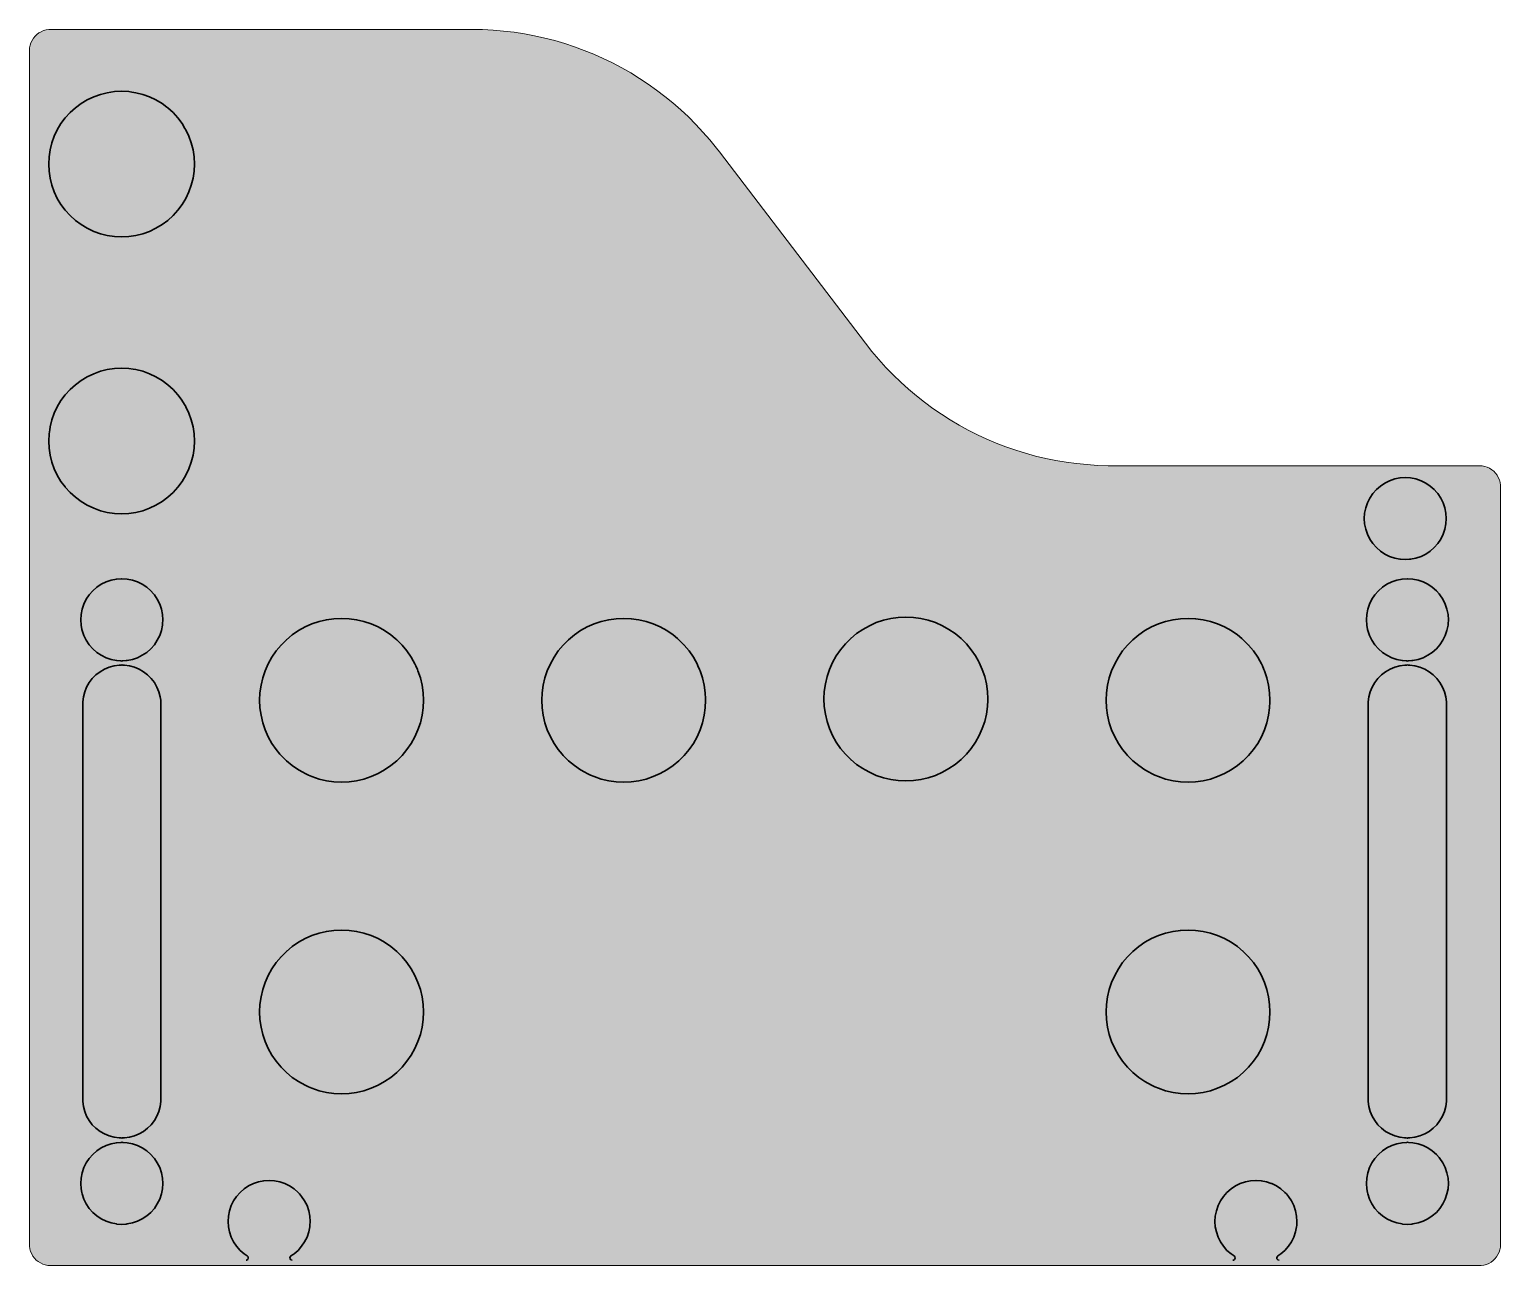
# Model space of a CAD drawing. Header units: inches. Extents: x -0.09 to 3.1, y -2.24 to 0.44.
import ezdxf

# ---------------------------------------------------------------- set-up
doc = ezdxf.new("R2010")
doc.units = ezdxf.units.IN
doc.header["$MEASUREMENT"] = 0
doc.layers.add('F.Mask', color=7, linetype='Continuous', lineweight=0)

# ---------------------------------------------------------------- blocks, each defined once
blk = doc.blocks.new('Block_0')
at = {"layer": 'F.Mask', "color": 254, "lineweight": 35, "true_color": 0xe0e0df}
for points, knots in [([(-0.0476, 0.147), (-0.0476, 0.147), (-0.0468, 0.1316), (-0.0468, 0.1316), (-0.0468, 0.1316), (-0.0468, 0.1316), (-0.0468, 0.1316), (-0.0468, 0.1316), (-0.0468, 0.1316), (-0.0468, 0.1316), (-0.0468, 0.1316), (-0.0446, 0.1163), (-0.0446, 0.1163), (-0.0446, 0.1163), (-0.0408, 0.1013), (-0.0408, 0.1013), (-0.0408, 0.1013), (-0.0356, 0.0867), (-0.0356, 0.0867), (-0.0356, 0.0867), (-0.0356, 0.0867), (-0.0356, 0.0867), (-0.0356, 0.0867), (-0.029, 0.0727), (-0.029, 0.0727), (-0.029, 0.0727), (-0.021, 0.0594), (-0.021, 0.0594), (-0.021, 0.0594), (-0.0118, 0.047), (-0.0118, 0.047), (-0.0118, 0.047), (-0.0014, 0.0355), (-0.0014, 0.0355), (-0.0014, 0.0355), (0.0101, 0.0251), (0.0101, 0.0251), (0.0101, 0.0251), (0.0101, 0.0251), (0.0101, 0.0251), (0.0101, 0.0251), (0.0225, 0.0159), (0.0225, 0.0159), (0.0225, 0.0159), (0.0225, 0.0159), (0.0225, 0.0159), (0.0225, 0.0159), (0.0358, 0.008), (0.0358, 0.008), (0.0358, 0.008), (0.0358, 0.008), (0.0358, 0.008), (0.0358, 0.008), (0.0358, 0.008), (0.0358, 0.008), (0.0358, 0.008), (0.0498, 0.0013), (0.0498, 0.0013), (0.0498, 0.0013), (0.0643, -0.0039), (0.0643, -0.0039), (0.0643, -0.0039), (0.0793, -0.0076), (0.0793, -0.0076), (0.0793, -0.0076), (0.0946, -0.0099), (0.0946, -0.0099), (0.0946, -0.0099), (0.1101, -0.0107), (0.1101, -0.0107), (0.1101, -0.0107), (0.1256, -0.0099), (0.1256, -0.0099), (0.1256, -0.0099), (0.1409, -0.0076), (0.1409, -0.0076), (0.1409, -0.0076), (0.1559, -0.0039), (0.1559, -0.0039), (0.1559, -0.0039), (0.1704, 0.0013), (0.1704, 0.0013), (0.1704, 0.0013), (0.1844, 0.008), (0.1844, 0.008), (0.1844, 0.008), (0.1977, 0.0159), (0.1977, 0.0159), (0.1977, 0.0159), (0.2101, 0.0251), (0.2101, 0.0251), (0.2101, 0.0251), (0.2216, 0.0355), (0.2216, 0.0355), (0.2216, 0.0355), (0.232, 0.047), (0.232, 0.047), (0.232, 0.047), (0.2412, 0.0594), (0.2412, 0.0594), (0.2412, 0.0594), (0.2492, 0.0727), (0.2492, 0.0727), (0.2492, 0.0727), (0.2558, 0.0867), (0.2558, 0.0867), (0.2558, 0.0867), (0.261, 0.1013), (0.261, 0.1013), (0.261, 0.1013), (0.2648, 0.1163), (0.2648, 0.1163), (0.2648, 0.1163), (0.267, 0.1316), (0.267, 0.1316), (0.267, 0.1316), (0.2678, 0.147), (0.2678, 0.147), (0.2678, 0.147), (0.267, 0.1625), (0.267, 0.1625), (0.267, 0.1625), (0.2648, 0.1778), (0.2648, 0.1778), (0.2648, 0.1778), (0.261, 0.1928), (0.261, 0.1928), (0.261, 0.1928), (0.2558, 0.2074), (0.2558, 0.2074), (0.2558, 0.2074), (0.2492, 0.2214), (0.2492, 0.2214), (0.2492, 0.2214), (0.2474, 0.2244), (0.2474, 0.2244), (0.2474, 0.2244), (0.2412, 0.2346), (0.2412, 0.2346), (0.2412, 0.2346), (0.2412, 0.2346), (0.2412, 0.2346), (0.2412, 0.2346), (0.232, 0.2471), (0.232, 0.2471), (0.232, 0.2471), (0.232, 0.2471), (0.232, 0.2471), (0.232, 0.2471), (0.2216, 0.2585), (0.2216, 0.2585), (0.2216, 0.2585), (0.2101, 0.2689), (0.2101, 0.2689), (0.2101, 0.2689), (0.2083, 0.2703), (0.2083, 0.2703), (0.2083, 0.2703), (0.1977, 0.2782), (0.1977, 0.2782), (0.1977, 0.2782), (0.1977, 0.2782), (0.1977, 0.2782), (0.1977, 0.2782), (0.1844, 0.2861), (0.1844, 0.2861), (0.1844, 0.2861), (0.1704, 0.2927), (0.1704, 0.2927), (0.1704, 0.2927), (0.1704, 0.2927), (0.1704, 0.2927), (0.1704, 0.2927), (0.1559, 0.2979), (0.1559, 0.2979), (0.1559, 0.2979), (0.1409, 0.3017), (0.1409, 0.3017), (0.1409, 0.3017), (0.1409, 0.3017), (0.1409, 0.3017), (0.1409, 0.3017), (0.1409, 0.3017), (0.1409, 0.3017), (0.1409, 0.3017), (0.1325, 0.3029), (0.1325, 0.3029), (0.1325, 0.3029), (0.1256, 0.304), (0.1256, 0.304), (0.1256, 0.304), (0.1256, 0.304), (0.1256, 0.304), (0.1256, 0.304), (0.1256, 0.304), (0.1256, 0.304), (0.1256, 0.304), (0.1101, 0.3047), (0.1101, 0.3047), (0.1101, 0.3047), (0.0946, 0.304), (0.0946, 0.304), (0.0946, 0.304), (0.0946, 0.304), (0.0946, 0.304), (0.0946, 0.304), (0.0946, 0.304), (0.0946, 0.304), (0.0946, 0.304), (0.0793, 0.3017), (0.0793, 0.3017), (0.0793, 0.3017), (0.0643, 0.2979), (0.0643, 0.2979), (0.0643, 0.2979), (0.0498, 0.2927), (0.0498, 0.2927), (0.0498, 0.2927), (0.0498, 0.2927), (0.0498, 0.2927), (0.0498, 0.2927), (0.0358, 0.2861), (0.0358, 0.2861), (0.0358, 0.2861), (0.0225, 0.2782), (0.0225, 0.2782), (0.0225, 0.2782), (0.0101, 0.2689), (0.0101, 0.2689), (0.0101, 0.2689), (-0.0014, 0.2585), (-0.0014, 0.2585), (-0.0014, 0.2585), (-0.0118, 0.2471), (-0.0118, 0.2471), (-0.0118, 0.2471), (-0.021, 0.2346), (-0.021, 0.2346), (-0.021, 0.2346), (-0.029, 0.2214), (-0.029, 0.2214), (-0.029, 0.2214), (-0.0356, 0.2074), (-0.0356, 0.2074), (-0.0356, 0.2074), (-0.0356, 0.2074), (-0.0356, 0.2074), (-0.0356, 0.2074), (-0.0408, 0.1928), (-0.0408, 0.1928), (-0.0408, 0.1928), (-0.0446, 0.1778), (-0.0446, 0.1778), (-0.0446, 0.1778), (-0.0446, 0.1778), (-0.0446, 0.1778), (-0.0446, 0.1778), (-0.0468, 0.1625), (-0.0468, 0.1625), (-0.0468, 0.1625), (-0.0476, 0.147), (-0.0476, 0.147)], [0, 0, 0, 0, 1, 1, 1, 2, 2, 2, 3, 3, 3, 4, 4, 4, 5, 5, 5, 6, 6, 6, 7, 7, 7, 8, 8, 8, 9, 9, 9, 10, 10, 10, 11, 11, 11, 12, 12, 12, 13, 13, 13, 14, 14, 14, 15, 15, 15, 16, 16, 16, 17, 17, 17, 18, 18, 18, 19, 19, 19, 20, 20, 20, 21, 21, 21, 22, 22, 22, 23, 23, 23, 24, 24, 24, 25, 25, 25, 26, 26, 26, 27, 27, 27, 28, 28, 28, 29, 29, 29, 30, 30, 30, 31, 31, 31, 32, 32, 32, 33, 33, 33, 34, 34, 34, 35, 35, 35, 36, 36, 36, 37, 37, 37, 38, 38, 38, 39, 39, 39, 40, 40, 40, 41, 41, 41, 42, 42, 42, 43, 43, 43, 44, 44, 44, 45, 45, 45, 46, 46, 46, 47, 47, 47, 48, 48, 48, 49, 49, 49, 50, 50, 50, 51, 51, 51, 52, 52, 52, 53, 53, 53, 54, 54, 54, 55, 55, 55, 56, 56, 56, 57, 57, 57, 58, 58, 58, 59, 59, 59, 60, 60, 60, 61, 61, 61, 62, 62, 62, 63, 63, 63, 64, 64, 64, 65, 65, 65, 66, 66, 66, 67, 67, 67, 68, 68, 68, 69, 69, 69, 70, 70, 70, 71, 71, 71, 72, 72, 72, 73, 73, 73, 74, 74, 74, 75, 75, 75, 76, 76, 76, 77, 77, 77, 78, 78, 78, 79, 79, 79, 80, 80, 80, 81, 81, 81, 82, 82, 82, 83, 83, 83, 84, 84, 84, 85, 85, 85, 86, 86, 86, 87, 87, 87, 87]), ([(-0.0476, -0.4527), (-0.0476, -0.4527), (-0.0468, -0.4682), (-0.0468, -0.4682), (-0.0468, -0.4682), (-0.0468, -0.4682), (-0.0468, -0.4682), (-0.0468, -0.4682), (-0.0468, -0.4682), (-0.0468, -0.4682), (-0.0468, -0.4682), (-0.0446, -0.4835), (-0.0446, -0.4835), (-0.0446, -0.4835), (-0.0408, -0.4985), (-0.0408, -0.4985), (-0.0408, -0.4985), (-0.0356, -0.5131), (-0.0356, -0.5131), (-0.0356, -0.5131), (-0.0356, -0.5131), (-0.0356, -0.5131), (-0.0356, -0.5131), (-0.029, -0.527), (-0.029, -0.527), (-0.029, -0.527), (-0.021, -0.5403), (-0.021, -0.5403), (-0.021, -0.5403), (-0.021, -0.5403), (-0.021, -0.5403), (-0.021, -0.5403), (-0.0122, -0.5523), (-0.0122, -0.5523), (-0.0122, -0.5523), (-0.0118, -0.5527), (-0.0118, -0.5527), (-0.0118, -0.5527), (-0.0014, -0.5642), (-0.0014, -0.5642), (-0.0014, -0.5642), (0.0101, -0.5746), (0.0101, -0.5746), (0.0101, -0.5746), (0.0101, -0.5746), (0.0101, -0.5746), (0.0101, -0.5746), (0.0225, -0.5838), (0.0225, -0.5838), (0.0225, -0.5838), (0.0225, -0.5838), (0.0225, -0.5838), (0.0225, -0.5838), (0.0358, -0.5918), (0.0358, -0.5918), (0.0358, -0.5918), (0.0358, -0.5918), (0.0358, -0.5918), (0.0358, -0.5918), (0.0358, -0.5918), (0.0358, -0.5918), (0.0358, -0.5918), (0.0498, -0.5984), (0.0498, -0.5984), (0.0498, -0.5984), (0.0643, -0.6036), (0.0643, -0.6036), (0.0643, -0.6036), (0.0793, -0.6074), (0.0793, -0.6074), (0.0793, -0.6074), (0.0946, -0.6096), (0.0946, -0.6096), (0.0946, -0.6096), (0.1101, -0.6104), (0.1101, -0.6104), (0.1101, -0.6104), (0.1256, -0.6096), (0.1256, -0.6096), (0.1256, -0.6096), (0.1409, -0.6074), (0.1409, -0.6074), (0.1409, -0.6074), (0.1559, -0.6036), (0.1559, -0.6036), (0.1559, -0.6036), (0.1704, -0.5984), (0.1704, -0.5984), (0.1704, -0.5984), (0.1844, -0.5918), (0.1844, -0.5918), (0.1844, -0.5918), (0.1977, -0.5838), (0.1977, -0.5838), (0.1977, -0.5838), (0.2101, -0.5746), (0.2101, -0.5746), (0.2101, -0.5746), (0.2216, -0.5642), (0.2216, -0.5642), (0.2216, -0.5642), (0.232, -0.5527), (0.232, -0.5527), (0.232, -0.5527), (0.2412, -0.5403), (0.2412, -0.5403), (0.2412, -0.5403), (0.2492, -0.527), (0.2492, -0.527), (0.2492, -0.527), (0.2558, -0.5131), (0.2558, -0.5131), (0.2558, -0.5131), (0.261, -0.4985), (0.261, -0.4985), (0.261, -0.4985), (0.2648, -0.4835), (0.2648, -0.4835), (0.2648, -0.4835), (0.267, -0.4682), (0.267, -0.4682), (0.267, -0.4682), (0.2678, -0.4527), (0.2678, -0.4527), (0.2678, -0.4527), (0.267, -0.4373), (0.267, -0.4373), (0.267, -0.4373), (0.2648, -0.4219), (0.2648, -0.4219), (0.2648, -0.4219), (0.261, -0.4069), (0.261, -0.4069), (0.261, -0.4069), (0.2558, -0.3924), (0.2558, -0.3924), (0.2558, -0.3924), (0.2492, -0.3784), (0.2492, -0.3784), (0.2492, -0.3784), (0.2491, -0.3783), (0.2491, -0.3783), (0.2491, -0.3783), (0.2414, -0.3655), (0.2414, -0.3655), (0.2414, -0.3655), (0.2412, -0.3651), (0.2412, -0.3651), (0.2412, -0.3651), (0.232, -0.3527), (0.232, -0.3527), (0.232, -0.3527), (0.232, -0.3527), (0.232, -0.3527), (0.232, -0.3527), (0.2216, -0.3412), (0.2216, -0.3412), (0.2216, -0.3412), (0.2101, -0.3308), (0.2101, -0.3308), (0.2101, -0.3308), (0.1977, -0.3216), (0.1977, -0.3216), (0.1977, -0.3216), (0.1844, -0.3136), (0.1844, -0.3136), (0.1844, -0.3136), (0.1704, -0.307), (0.1704, -0.307), (0.1704, -0.307), (0.1704, -0.307), (0.1704, -0.307), (0.1704, -0.307), (0.1559, -0.3018), (0.1559, -0.3018), (0.1559, -0.3018), (0.1409, -0.298), (0.1409, -0.298), (0.1409, -0.298), (0.1409, -0.298), (0.1409, -0.298), (0.1409, -0.298), (0.1409, -0.298), (0.1409, -0.298), (0.1409, -0.298), (0.1352, -0.2972), (0.1352, -0.2972), (0.1352, -0.2972), (0.1256, -0.2958), (0.1256, -0.2958), (0.1256, -0.2958), (0.1256, -0.2958), (0.1256, -0.2958), (0.1256, -0.2958), (0.1256, -0.2958), (0.1256, -0.2958), (0.1256, -0.2958), (0.1101, -0.295), (0.1101, -0.295), (0.1101, -0.295), (0.0946, -0.2958), (0.0946, -0.2958), (0.0946, -0.2958), (0.0946, -0.2958), (0.0946, -0.2958), (0.0946, -0.2958), (0.0946, -0.2958), (0.0946, -0.2958), (0.0946, -0.2958), (0.0793, -0.298), (0.0793, -0.298), (0.0793, -0.298), (0.0643, -0.3018), (0.0643, -0.3018), (0.0643, -0.3018), (0.0498, -0.307), (0.0498, -0.307), (0.0498, -0.307), (0.0498, -0.307), (0.0498, -0.307), (0.0498, -0.307), (0.0358, -0.3136), (0.0358, -0.3136), (0.0358, -0.3136), (0.0225, -0.3216), (0.0225, -0.3216), (0.0225, -0.3216), (0.0101, -0.3308), (0.0101, -0.3308), (0.0101, -0.3308), (-0.0014, -0.3412), (-0.0014, -0.3412), (-0.0014, -0.3412), (-0.0118, -0.3527), (-0.0118, -0.3527), (-0.0118, -0.3527), (-0.021, -0.3651), (-0.021, -0.3651), (-0.021, -0.3651), (-0.029, -0.3784), (-0.029, -0.3784), (-0.029, -0.3784), (-0.0356, -0.3924), (-0.0356, -0.3924), (-0.0356, -0.3924), (-0.0356, -0.3924), (-0.0356, -0.3924), (-0.0356, -0.3924), (-0.0408, -0.4069), (-0.0408, -0.4069), (-0.0408, -0.4069), (-0.0446, -0.4219), (-0.0446, -0.4219), (-0.0446, -0.4219), (-0.0455, -0.4284), (-0.0455, -0.4284), (-0.0455, -0.4284), (-0.0468, -0.4373), (-0.0468, -0.4373), (-0.0468, -0.4373), (-0.0476, -0.4527), (-0.0476, -0.4527)], [0, 0, 0, 0, 1, 1, 1, 2, 2, 2, 3, 3, 3, 4, 4, 4, 5, 5, 5, 6, 6, 6, 7, 7, 7, 8, 8, 8, 9, 9, 9, 10, 10, 10, 11, 11, 11, 12, 12, 12, 13, 13, 13, 14, 14, 14, 15, 15, 15, 16, 16, 16, 17, 17, 17, 18, 18, 18, 19, 19, 19, 20, 20, 20, 21, 21, 21, 22, 22, 22, 23, 23, 23, 24, 24, 24, 25, 25, 25, 26, 26, 26, 27, 27, 27, 28, 28, 28, 29, 29, 29, 30, 30, 30, 31, 31, 31, 32, 32, 32, 33, 33, 33, 34, 34, 34, 35, 35, 35, 36, 36, 36, 37, 37, 37, 38, 38, 38, 39, 39, 39, 40, 40, 40, 41, 41, 41, 42, 42, 42, 43, 43, 43, 44, 44, 44, 45, 45, 45, 46, 46, 46, 47, 47, 47, 48, 48, 48, 49, 49, 49, 50, 50, 50, 51, 51, 51, 52, 52, 52, 53, 53, 53, 54, 54, 54, 55, 55, 55, 56, 56, 56, 57, 57, 57, 58, 58, 58, 59, 59, 59, 60, 60, 60, 61, 61, 61, 62, 62, 62, 63, 63, 63, 64, 64, 64, 65, 65, 65, 66, 66, 66, 67, 67, 67, 68, 68, 68, 69, 69, 69, 70, 70, 70, 71, 71, 71, 72, 72, 72, 73, 73, 73, 74, 74, 74, 75, 75, 75, 76, 76, 76, 77, 77, 77, 78, 78, 78, 79, 79, 79, 80, 80, 80, 81, 81, 81, 82, 82, 82, 83, 83, 83, 84, 84, 84, 85, 85, 85, 86, 86, 86, 87, 87, 87, 87]), ([(2.8007, -0.6206), (2.8007, -0.6206), (2.8007, -0.6206), (2.8007, -0.6206), (2.8007, -0.6206), (2.8014, -0.6322), (2.8014, -0.6322), (2.8014, -0.6322), (2.8014, -0.6322), (2.8014, -0.6322), (2.8014, -0.6322), (2.8014, -0.6322), (2.8014, -0.6322), (2.8014, -0.6322), (2.8014, -0.6322), (2.8014, -0.6322), (2.8014, -0.6322), (2.8037, -0.6436), (2.8037, -0.6436), (2.8037, -0.6436), (2.8037, -0.6436), (2.8037, -0.6436), (2.8037, -0.6436), (2.8074, -0.6546), (2.8074, -0.6546), (2.8074, -0.6546), (2.8125, -0.665), (2.8125, -0.665), (2.8125, -0.665), (2.8125, -0.665), (2.8125, -0.665), (2.8125, -0.665), (2.819, -0.6747), (2.819, -0.6747), (2.819, -0.6747), (2.8267, -0.6834), (2.8267, -0.6834), (2.8267, -0.6834), (2.8354, -0.6911), (2.8354, -0.6911), (2.8354, -0.6911), (2.845, -0.6975), (2.845, -0.6975), (2.845, -0.6975), (2.8555, -0.7027), (2.8555, -0.7027), (2.8555, -0.7027), (2.8665, -0.7064), (2.8665, -0.7064), (2.8665, -0.7064), (2.8779, -0.7087), (2.8779, -0.7087), (2.8779, -0.7087), (2.879, -0.7088), (2.879, -0.7088), (2.879, -0.7088), (2.8894, -0.7094), (2.8894, -0.7094), (2.8894, -0.7094), (2.8894, -0.7094), (2.8894, -0.7094), (2.8894, -0.7094), (2.8894, -0.7094), (2.8894, -0.7094), (2.8894, -0.7094), (2.8987, -0.7088), (2.8987, -0.7088), (2.8987, -0.7088), (2.901, -0.7087), (2.901, -0.7087), (2.901, -0.7087), (2.9124, -0.7064), (2.9124, -0.7064), (2.9124, -0.7064), (2.9234, -0.7027), (2.9234, -0.7027), (2.9234, -0.7027), (2.9338, -0.6975), (2.9338, -0.6975), (2.9338, -0.6975), (2.9435, -0.6911), (2.9435, -0.6911), (2.9435, -0.6911), (2.9522, -0.6834), (2.9522, -0.6834), (2.9522, -0.6834), (2.9599, -0.6747), (2.9599, -0.6747), (2.9599, -0.6747), (2.9663, -0.665), (2.9663, -0.665), (2.9663, -0.665), (2.9715, -0.6546), (2.9715, -0.6546), (2.9715, -0.6546), (2.9752, -0.6436), (2.9752, -0.6436), (2.9752, -0.6436), (2.9775, -0.6322), (2.9775, -0.6322), (2.9775, -0.6322), (2.9782, -0.6206), (2.9782, -0.6206), (2.9782, -0.6206), (2.9782, -0.6206), (2.9782, -0.6206), (2.9782, -0.6206), (2.9775, -0.6091), (2.9775, -0.6091), (2.9775, -0.6091), (2.9775, -0.6091), (2.9775, -0.6091), (2.9775, -0.6091), (2.9752, -0.5977), (2.9752, -0.5977), (2.9752, -0.5977), (2.9715, -0.5867), (2.9715, -0.5867), (2.9715, -0.5867), (2.9663, -0.5762), (2.9663, -0.5762), (2.9663, -0.5762), (2.9599, -0.5666), (2.9599, -0.5666), (2.9599, -0.5666), (2.9578, -0.5642), (2.9578, -0.5642), (2.9578, -0.5642), (2.9522, -0.5579), (2.9522, -0.5579), (2.9522, -0.5579), (2.9435, -0.5502), (2.9435, -0.5502), (2.9435, -0.5502), (2.9338, -0.5437), (2.9338, -0.5437), (2.9338, -0.5437), (2.9338, -0.5437), (2.9338, -0.5437), (2.9338, -0.5437), (2.9234, -0.5386), (2.9234, -0.5386), (2.9234, -0.5386), (2.9124, -0.5349), (2.9124, -0.5349), (2.9124, -0.5349), (2.9124, -0.5349), (2.9124, -0.5349), (2.9124, -0.5349), (2.9124, -0.5349), (2.9124, -0.5349), (2.9124, -0.5349), (2.901, -0.5326), (2.901, -0.5326), (2.901, -0.5326), (2.901, -0.5326), (2.901, -0.5326), (2.901, -0.5326), (2.901, -0.5326), (2.901, -0.5326), (2.901, -0.5326), (2.8894, -0.5319), (2.8894, -0.5319), (2.8894, -0.5319), (2.8894, -0.5319), (2.8894, -0.5319), (2.8894, -0.5319), (2.8779, -0.5326), (2.8779, -0.5326), (2.8779, -0.5326), (2.8779, -0.5326), (2.8779, -0.5326), (2.8779, -0.5326), (2.8779, -0.5326), (2.8779, -0.5326), (2.8779, -0.5326), (2.8779, -0.5326), (2.8779, -0.5326), (2.8779, -0.5326), (2.8779, -0.5326), (2.8779, -0.5326), (2.8779, -0.5326), (2.8665, -0.5349), (2.8665, -0.5349), (2.8665, -0.5349), (2.8665, -0.5349), (2.8665, -0.5349), (2.8665, -0.5349), (2.8555, -0.5386), (2.8555, -0.5386), (2.8555, -0.5386), (2.845, -0.5437), (2.845, -0.5437), (2.845, -0.5437), (2.8354, -0.5502), (2.8354, -0.5502), (2.8354, -0.5502), (2.8267, -0.5579), (2.8267, -0.5579), (2.8267, -0.5579), (2.819, -0.5666), (2.819, -0.5666), (2.819, -0.5666), (2.8125, -0.5762), (2.8125, -0.5762), (2.8125, -0.5762), (2.8074, -0.5867), (2.8074, -0.5867), (2.8074, -0.5867), (2.8037, -0.5977), (2.8037, -0.5977), (2.8037, -0.5977), (2.8037, -0.5977), (2.8037, -0.5977), (2.8037, -0.5977), (2.8014, -0.6091), (2.8014, -0.6091), (2.8014, -0.6091), (2.8014, -0.6091), (2.8014, -0.6091), (2.8014, -0.6091), (2.8007, -0.6206), (2.8007, -0.6206)], [0, 0, 0, 0, 1, 1, 1, 2, 2, 2, 3, 3, 3, 4, 4, 4, 5, 5, 5, 6, 6, 6, 7, 7, 7, 8, 8, 8, 9, 9, 9, 10, 10, 10, 11, 11, 11, 12, 12, 12, 13, 13, 13, 14, 14, 14, 15, 15, 15, 16, 16, 16, 17, 17, 17, 18, 18, 18, 19, 19, 19, 20, 20, 20, 21, 21, 21, 22, 22, 22, 23, 23, 23, 24, 24, 24, 25, 25, 25, 26, 26, 26, 27, 27, 27, 28, 28, 28, 29, 29, 29, 30, 30, 30, 31, 31, 31, 32, 32, 32, 33, 33, 33, 34, 34, 34, 35, 35, 35, 36, 36, 36, 37, 37, 37, 38, 38, 38, 39, 39, 39, 40, 40, 40, 41, 41, 41, 42, 42, 42, 43, 43, 43, 44, 44, 44, 45, 45, 45, 46, 46, 46, 47, 47, 47, 48, 48, 48, 49, 49, 49, 50, 50, 50, 51, 51, 51, 52, 52, 52, 53, 53, 53, 54, 54, 54, 55, 55, 55, 56, 56, 56, 57, 57, 57, 58, 58, 58, 59, 59, 59, 60, 60, 60, 61, 61, 61, 62, 62, 62, 63, 63, 63, 64, 64, 64, 65, 65, 65, 66, 66, 66, 67, 67, 67, 68, 68, 68, 69, 69, 69, 70, 70, 70, 71, 71, 71, 72, 72, 72, 73, 73, 73, 74, 74, 74, 74]), ([(0.0218, -0.8399), (0.0218, -0.8399), (0.0218, -0.8399), (0.0218, -0.8399), (0.0218, -0.8399), (0.0226, -0.8515), (0.0226, -0.8515), (0.0226, -0.8515), (0.0226, -0.8515), (0.0226, -0.8515), (0.0226, -0.8515), (0.0226, -0.8515), (0.0226, -0.8515), (0.0226, -0.8515), (0.0244, -0.8606), (0.0244, -0.8606), (0.0244, -0.8606), (0.0249, -0.8629), (0.0249, -0.8629), (0.0249, -0.8629), (0.0249, -0.8629), (0.0249, -0.8629), (0.0249, -0.8629), (0.0286, -0.8739), (0.0286, -0.8739), (0.0286, -0.8739), (0.0337, -0.8843), (0.0337, -0.8843), (0.0337, -0.8843), (0.0337, -0.8843), (0.0337, -0.8843), (0.0337, -0.8843), (0.0402, -0.894), (0.0402, -0.894), (0.0402, -0.894), (0.0478, -0.9027), (0.0478, -0.9027), (0.0478, -0.9027), (0.0566, -0.9104), (0.0566, -0.9104), (0.0566, -0.9104), (0.0662, -0.9168), (0.0662, -0.9168), (0.0662, -0.9168), (0.0766, -0.922), (0.0766, -0.922), (0.0766, -0.922), (0.0876, -0.9257), (0.0876, -0.9257), (0.0876, -0.9257), (0.099, -0.928), (0.099, -0.928), (0.099, -0.928), (0.0999, -0.928), (0.0999, -0.928), (0.0999, -0.928), (0.1085, -0.9286), (0.1085, -0.9286), (0.1085, -0.9286), (0.1107, -0.9294), (0.1107, -0.9294), (0.1107, -0.9294), (0.1117, -0.9288), (0.1117, -0.9288), (0.1117, -0.9288), (0.1128, -0.9286), (0.1128, -0.9286), (0.1128, -0.9286), (0.1203, -0.9281), (0.1203, -0.9281), (0.1203, -0.9281), (0.1222, -0.928), (0.1222, -0.928), (0.1222, -0.928), (0.1336, -0.9257), (0.1336, -0.9257), (0.1336, -0.9257), (0.1446, -0.922), (0.1446, -0.922), (0.1446, -0.922), (0.155, -0.9168), (0.155, -0.9168), (0.155, -0.9168), (0.1647, -0.9104), (0.1647, -0.9104), (0.1647, -0.9104), (0.1734, -0.9027), (0.1734, -0.9027), (0.1734, -0.9027), (0.1811, -0.894), (0.1811, -0.894), (0.1811, -0.894), (0.1875, -0.8843), (0.1875, -0.8843), (0.1875, -0.8843), (0.1927, -0.8739), (0.1927, -0.8739), (0.1927, -0.8739), (0.1964, -0.8629), (0.1964, -0.8629), (0.1964, -0.8629), (0.1987, -0.8515), (0.1987, -0.8515), (0.1987, -0.8515), (0.1988, -0.8488), (0.1988, -0.8488), (0.1988, -0.8488), (0.1994, -0.8399), (0.1994, -0.8399), (0.1994, -0.8399), (0.1994, -0.8399), (0.1994, -0.8399), (0.1994, -0.8399), (0.1987, -0.8283), (0.1987, -0.8283), (0.1987, -0.8283), (0.1987, -0.8283), (0.1987, -0.8283), (0.1987, -0.8283), (0.1964, -0.8169), (0.1964, -0.8169), (0.1964, -0.8169), (0.1927, -0.806), (0.1927, -0.806), (0.1927, -0.806), (0.1875, -0.7955), (0.1875, -0.7955), (0.1875, -0.7955), (0.1811, -0.7859), (0.1811, -0.7859), (0.1811, -0.7859), (0.1794, -0.784), (0.1794, -0.784), (0.1794, -0.784), (0.1734, -0.7771), (0.1734, -0.7771), (0.1734, -0.7771), (0.1647, -0.7695), (0.1647, -0.7695), (0.1647, -0.7695), (0.155, -0.763), (0.155, -0.763), (0.155, -0.763), (0.155, -0.763), (0.155, -0.763), (0.155, -0.763), (0.1446, -0.7579), (0.1446, -0.7579), (0.1446, -0.7579), (0.1336, -0.7542), (0.1336, -0.7542), (0.1336, -0.7542), (0.1336, -0.7542), (0.1336, -0.7542), (0.1336, -0.7542), (0.1336, -0.7542), (0.1336, -0.7542), (0.1336, -0.7542), (0.1222, -0.7519), (0.1222, -0.7519), (0.1222, -0.7519), (0.1222, -0.7519), (0.1222, -0.7519), (0.1222, -0.7519), (0.1222, -0.7519), (0.1222, -0.7519), (0.1222, -0.7519), (0.1106, -0.7511), (0.1106, -0.7511), (0.1106, -0.7511), (0.1106, -0.7511), (0.1106, -0.7511), (0.1106, -0.7511), (0.099, -0.7519), (0.099, -0.7519), (0.099, -0.7519), (0.099, -0.7519), (0.099, -0.7519), (0.099, -0.7519), (0.099, -0.7519), (0.099, -0.7519), (0.099, -0.7519), (0.099, -0.7519), (0.099, -0.7519), (0.099, -0.7519), (0.099, -0.7519), (0.099, -0.7519), (0.099, -0.7519), (0.0876, -0.7542), (0.0876, -0.7542), (0.0876, -0.7542), (0.0876, -0.7542), (0.0876, -0.7542), (0.0876, -0.7542), (0.0766, -0.7579), (0.0766, -0.7579), (0.0766, -0.7579), (0.0662, -0.763), (0.0662, -0.763), (0.0662, -0.763), (0.0566, -0.7695), (0.0566, -0.7695), (0.0566, -0.7695), (0.0478, -0.7771), (0.0478, -0.7771), (0.0478, -0.7771), (0.0402, -0.7859), (0.0402, -0.7859), (0.0402, -0.7859), (0.0337, -0.7955), (0.0337, -0.7955), (0.0337, -0.7955), (0.0286, -0.806), (0.0286, -0.806), (0.0286, -0.806), (0.0249, -0.8169), (0.0249, -0.8169), (0.0249, -0.8169), (0.0249, -0.8169), (0.0249, -0.8169), (0.0249, -0.8169), (0.0226, -0.8283), (0.0226, -0.8283), (0.0226, -0.8283), (0.0226, -0.8283), (0.0226, -0.8283), (0.0226, -0.8283), (0.0218, -0.8399), (0.0218, -0.8399)], [0, 0, 0, 0, 1, 1, 1, 2, 2, 2, 3, 3, 3, 4, 4, 4, 5, 5, 5, 6, 6, 6, 7, 7, 7, 8, 8, 8, 9, 9, 9, 10, 10, 10, 11, 11, 11, 12, 12, 12, 13, 13, 13, 14, 14, 14, 15, 15, 15, 16, 16, 16, 17, 17, 17, 18, 18, 18, 19, 19, 19, 20, 20, 20, 21, 21, 21, 22, 22, 22, 23, 23, 23, 24, 24, 24, 25, 25, 25, 26, 26, 26, 27, 27, 27, 28, 28, 28, 29, 29, 29, 30, 30, 30, 31, 31, 31, 32, 32, 32, 33, 33, 33, 34, 34, 34, 35, 35, 35, 36, 36, 36, 37, 37, 37, 38, 38, 38, 39, 39, 39, 40, 40, 40, 41, 41, 41, 42, 42, 42, 43, 43, 43, 44, 44, 44, 45, 45, 45, 46, 46, 46, 47, 47, 47, 48, 48, 48, 49, 49, 49, 50, 50, 50, 51, 51, 51, 52, 52, 52, 53, 53, 53, 54, 54, 54, 55, 55, 55, 56, 56, 56, 57, 57, 57, 58, 58, 58, 59, 59, 59, 60, 60, 60, 61, 61, 61, 62, 62, 62, 63, 63, 63, 64, 64, 64, 65, 65, 65, 66, 66, 66, 67, 67, 67, 68, 68, 68, 69, 69, 69, 70, 70, 70, 71, 71, 71, 72, 72, 72, 73, 73, 73, 74, 74, 74, 75, 75, 75, 76, 76, 76, 76]), ([(2.8051, -0.8399), (2.8051, -0.8399), (2.8051, -0.8399), (2.8051, -0.8399), (2.8051, -0.8399), (2.8058, -0.8515), (2.8058, -0.8515), (2.8058, -0.8515), (2.8058, -0.8515), (2.8058, -0.8515), (2.8058, -0.8515), (2.8058, -0.8515), (2.8058, -0.8515), (2.8058, -0.8515), (2.8077, -0.8606), (2.8077, -0.8606), (2.8077, -0.8606), (2.8081, -0.8629), (2.8081, -0.8629), (2.8081, -0.8629), (2.8081, -0.8629), (2.8081, -0.8629), (2.8081, -0.8629), (2.8118, -0.8739), (2.8118, -0.8739), (2.8118, -0.8739), (2.817, -0.8843), (2.817, -0.8843), (2.817, -0.8843), (2.817, -0.8843), (2.817, -0.8843), (2.817, -0.8843), (2.8234, -0.894), (2.8234, -0.894), (2.8234, -0.894), (2.8311, -0.9027), (2.8311, -0.9027), (2.8311, -0.9027), (2.8398, -0.9104), (2.8398, -0.9104), (2.8398, -0.9104), (2.8495, -0.9168), (2.8495, -0.9168), (2.8495, -0.9168), (2.8599, -0.922), (2.8599, -0.922), (2.8599, -0.922), (2.8709, -0.9257), (2.8709, -0.9257), (2.8709, -0.9257), (2.8823, -0.928), (2.8823, -0.928), (2.8823, -0.928), (2.8832, -0.928), (2.8832, -0.928), (2.8832, -0.928), (2.8917, -0.9286), (2.8917, -0.9286), (2.8917, -0.9286), (2.894, -0.9294), (2.894, -0.9294), (2.894, -0.9294), (2.895, -0.9288), (2.895, -0.9288), (2.895, -0.9288), (2.896, -0.9286), (2.896, -0.9286), (2.896, -0.9286), (2.9036, -0.9281), (2.9036, -0.9281), (2.9036, -0.9281), (2.9055, -0.928), (2.9055, -0.928), (2.9055, -0.928), (2.9169, -0.9257), (2.9169, -0.9257), (2.9169, -0.9257), (2.9279, -0.922), (2.9279, -0.922), (2.9279, -0.922), (2.9383, -0.9168), (2.9383, -0.9168), (2.9383, -0.9168), (2.9479, -0.9104), (2.9479, -0.9104), (2.9479, -0.9104), (2.9567, -0.9027), (2.9567, -0.9027), (2.9567, -0.9027), (2.9643, -0.894), (2.9643, -0.894), (2.9643, -0.894), (2.9708, -0.8843), (2.9708, -0.8843), (2.9708, -0.8843), (2.9759, -0.8739), (2.9759, -0.8739), (2.9759, -0.8739), (2.9796, -0.8629), (2.9796, -0.8629), (2.9796, -0.8629), (2.9819, -0.8515), (2.9819, -0.8515), (2.9819, -0.8515), (2.9821, -0.8488), (2.9821, -0.8488), (2.9821, -0.8488), (2.9827, -0.8399), (2.9827, -0.8399), (2.9827, -0.8399), (2.9827, -0.8399), (2.9827, -0.8399), (2.9827, -0.8399), (2.9819, -0.8283), (2.9819, -0.8283), (2.9819, -0.8283), (2.9819, -0.8283), (2.9819, -0.8283), (2.9819, -0.8283), (2.9796, -0.8169), (2.9796, -0.8169), (2.9796, -0.8169), (2.9759, -0.806), (2.9759, -0.806), (2.9759, -0.806), (2.9708, -0.7955), (2.9708, -0.7955), (2.9708, -0.7955), (2.9643, -0.7859), (2.9643, -0.7859), (2.9643, -0.7859), (2.9626, -0.784), (2.9626, -0.784), (2.9626, -0.784), (2.9567, -0.7771), (2.9567, -0.7771), (2.9567, -0.7771), (2.9479, -0.7695), (2.9479, -0.7695), (2.9479, -0.7695), (2.9383, -0.763), (2.9383, -0.763), (2.9383, -0.763), (2.9383, -0.763), (2.9383, -0.763), (2.9383, -0.763), (2.9279, -0.7579), (2.9279, -0.7579), (2.9279, -0.7579), (2.9169, -0.7542), (2.9169, -0.7542), (2.9169, -0.7542), (2.9169, -0.7542), (2.9169, -0.7542), (2.9169, -0.7542), (2.9169, -0.7542), (2.9169, -0.7542), (2.9169, -0.7542), (2.9055, -0.7519), (2.9055, -0.7519), (2.9055, -0.7519), (2.9055, -0.7519), (2.9055, -0.7519), (2.9055, -0.7519), (2.9055, -0.7519), (2.9055, -0.7519), (2.9055, -0.7519), (2.8939, -0.7511), (2.8939, -0.7511), (2.8939, -0.7511), (2.8939, -0.7511), (2.8939, -0.7511), (2.8939, -0.7511), (2.8823, -0.7519), (2.8823, -0.7519), (2.8823, -0.7519), (2.8823, -0.7519), (2.8823, -0.7519), (2.8823, -0.7519), (2.8823, -0.7519), (2.8823, -0.7519), (2.8823, -0.7519), (2.8823, -0.7519), (2.8823, -0.7519), (2.8823, -0.7519), (2.8823, -0.7519), (2.8823, -0.7519), (2.8823, -0.7519), (2.8709, -0.7542), (2.8709, -0.7542), (2.8709, -0.7542), (2.8709, -0.7542), (2.8709, -0.7542), (2.8709, -0.7542), (2.8599, -0.7579), (2.8599, -0.7579), (2.8599, -0.7579), (2.8495, -0.763), (2.8495, -0.763), (2.8495, -0.763), (2.8398, -0.7695), (2.8398, -0.7695), (2.8398, -0.7695), (2.8311, -0.7771), (2.8311, -0.7771), (2.8311, -0.7771), (2.8234, -0.7859), (2.8234, -0.7859), (2.8234, -0.7859), (2.817, -0.7955), (2.817, -0.7955), (2.817, -0.7955), (2.8118, -0.806), (2.8118, -0.806), (2.8118, -0.806), (2.8081, -0.8169), (2.8081, -0.8169), (2.8081, -0.8169), (2.8081, -0.8169), (2.8081, -0.8169), (2.8081, -0.8169), (2.8058, -0.8283), (2.8058, -0.8283), (2.8058, -0.8283), (2.8058, -0.8283), (2.8058, -0.8283), (2.8058, -0.8283), (2.8051, -0.8399), (2.8051, -0.8399)], [0, 0, 0, 0, 1, 1, 1, 2, 2, 2, 3, 3, 3, 4, 4, 4, 5, 5, 5, 6, 6, 6, 7, 7, 7, 8, 8, 8, 9, 9, 9, 10, 10, 10, 11, 11, 11, 12, 12, 12, 13, 13, 13, 14, 14, 14, 15, 15, 15, 16, 16, 16, 17, 17, 17, 18, 18, 18, 19, 19, 19, 20, 20, 20, 21, 21, 21, 22, 22, 22, 23, 23, 23, 24, 24, 24, 25, 25, 25, 26, 26, 26, 27, 27, 27, 28, 28, 28, 29, 29, 29, 30, 30, 30, 31, 31, 31, 32, 32, 32, 33, 33, 33, 34, 34, 34, 35, 35, 35, 36, 36, 36, 37, 37, 37, 38, 38, 38, 39, 39, 39, 40, 40, 40, 41, 41, 41, 42, 42, 42, 43, 43, 43, 44, 44, 44, 45, 45, 45, 46, 46, 46, 47, 47, 47, 48, 48, 48, 49, 49, 49, 50, 50, 50, 51, 51, 51, 52, 52, 52, 53, 53, 53, 54, 54, 54, 55, 55, 55, 56, 56, 56, 57, 57, 57, 58, 58, 58, 59, 59, 59, 60, 60, 60, 61, 61, 61, 62, 62, 62, 63, 63, 63, 64, 64, 64, 65, 65, 65, 66, 66, 66, 67, 67, 67, 68, 68, 68, 69, 69, 69, 70, 70, 70, 71, 71, 71, 72, 72, 72, 73, 73, 73, 74, 74, 74, 75, 75, 75, 76, 76, 76, 76]), ([(0.7637, -1.0142), (0.7637, -1.0142), (0.763, -0.9978), (0.763, -0.9978), (0.763, -0.9978), (0.7607, -0.9816), (0.7607, -0.9816), (0.7607, -0.9816), (0.757, -0.9657), (0.757, -0.9657), (0.757, -0.9657), (0.7518, -0.9501), (0.7518, -0.9501), (0.7518, -0.9501), (0.7505, -0.9474), (0.7505, -0.9474), (0.7505, -0.9474), (0.7472, -0.9398), (0.7472, -0.9398), (0.7472, -0.9398), (0.7451, -0.9351), (0.7451, -0.9351), (0.7451, -0.9351), (0.7415, -0.9286), (0.7415, -0.9286), (0.7415, -0.9286), (0.7372, -0.9208), (0.7372, -0.9208), (0.7372, -0.9208), (0.7372, -0.9208), (0.7372, -0.9208), (0.7372, -0.9208), (0.7372, -0.9208), (0.7372, -0.9208), (0.7372, -0.9208), (0.7279, -0.9073), (0.7279, -0.9073), (0.7279, -0.9073), (0.7279, -0.9073), (0.7279, -0.9073), (0.7279, -0.9073), (0.7279, -0.9073), (0.7279, -0.9073), (0.7279, -0.9073), (0.7174, -0.8947), (0.7174, -0.8947), (0.7174, -0.8947), (0.7174, -0.8947), (0.7174, -0.8947), (0.7174, -0.8947), (0.7058, -0.8831), (0.7058, -0.8831), (0.7058, -0.8831), (0.7025, -0.8804), (0.7025, -0.8804), (0.7025, -0.8804), (0.6932, -0.8727), (0.6932, -0.8727), (0.6932, -0.8727), (0.6932, -0.8727), (0.6932, -0.8727), (0.6932, -0.8727), (0.6932, -0.8727), (0.6932, -0.8727), (0.6932, -0.8727), (0.6797, -0.8634), (0.6797, -0.8634), (0.6797, -0.8634), (0.6797, -0.8634), (0.6797, -0.8634), (0.6797, -0.8634), (0.6797, -0.8634), (0.6797, -0.8634), (0.6797, -0.8634), (0.6654, -0.8554), (0.6654, -0.8554), (0.6654, -0.8554), (0.6654, -0.8554), (0.6654, -0.8554), (0.6654, -0.8554), (0.6504, -0.8488), (0.6504, -0.8488), (0.6504, -0.8488), (0.6349, -0.8436), (0.6349, -0.8436), (0.6349, -0.8436), (0.6189, -0.8399), (0.6189, -0.8399), (0.6189, -0.8399), (0.6189, -0.8399), (0.6189, -0.8399), (0.6189, -0.8399), (0.6027, -0.8376), (0.6027, -0.8376), (0.6027, -0.8376), (0.6027, -0.8376), (0.6027, -0.8376), (0.6027, -0.8376), (0.6027, -0.8376), (0.6027, -0.8376), (0.6027, -0.8376), (0.5864, -0.8368), (0.5864, -0.8368), (0.5864, -0.8368), (0.57, -0.8376), (0.57, -0.8376), (0.57, -0.8376), (0.57, -0.8376), (0.57, -0.8376), (0.57, -0.8376), (0.57, -0.8376), (0.57, -0.8376), (0.57, -0.8376), (0.5538, -0.8399), (0.5538, -0.8399), (0.5538, -0.8399), (0.5538, -0.8399), (0.5538, -0.8399), (0.5538, -0.8399), (0.5378, -0.8436), (0.5378, -0.8436), (0.5378, -0.8436), (0.5223, -0.8488), (0.5223, -0.8488), (0.5223, -0.8488), (0.5073, -0.8554), (0.5073, -0.8554), (0.5073, -0.8554), (0.5073, -0.8554), (0.5073, -0.8554), (0.5073, -0.8554), (0.493, -0.8634), (0.493, -0.8634), (0.493, -0.8634), (0.493, -0.8634), (0.493, -0.8634), (0.493, -0.8634), (0.4795, -0.8727), (0.4795, -0.8727), (0.4795, -0.8727), (0.4795, -0.8727), (0.4795, -0.8727), (0.4795, -0.8727), (0.4669, -0.8831), (0.4669, -0.8831), (0.4669, -0.8831), (0.4669, -0.8831), (0.4669, -0.8831), (0.4669, -0.8831), (0.4553, -0.8947), (0.4553, -0.8947), (0.4553, -0.8947), (0.4553, -0.8947), (0.4553, -0.8947), (0.4553, -0.8947), (0.4448, -0.9073), (0.4448, -0.9073), (0.4448, -0.9073), (0.4448, -0.9073), (0.4448, -0.9073), (0.4448, -0.9073), (0.4355, -0.9208), (0.4355, -0.9208), (0.4355, -0.9208), (0.4355, -0.9208), (0.4355, -0.9208), (0.4355, -0.9208), (0.4276, -0.9351), (0.4276, -0.9351), (0.4276, -0.9351), (0.4276, -0.9351), (0.4276, -0.9351), (0.4276, -0.9351), (0.421, -0.9501), (0.421, -0.9501), (0.421, -0.9501), (0.4158, -0.9657), (0.4158, -0.9657), (0.4158, -0.9657), (0.412, -0.9816), (0.412, -0.9816), (0.412, -0.9816), (0.412, -0.9816), (0.412, -0.9816), (0.412, -0.9816), (0.4097, -0.9978), (0.4097, -0.9978), (0.4097, -0.9978), (0.4097, -0.9978), (0.4097, -0.9978), (0.4097, -0.9978), (0.4097, -0.9978), (0.4097, -0.9978), (0.4097, -0.9978), (0.409, -1.0142), (0.409, -1.0142)], [0, 0, 0, 0, 1, 1, 1, 2, 2, 2, 3, 3, 3, 4, 4, 4, 5, 5, 5, 6, 6, 6, 7, 7, 7, 8, 8, 8, 9, 9, 9, 10, 10, 10, 11, 11, 11, 12, 12, 12, 13, 13, 13, 14, 14, 14, 15, 15, 15, 16, 16, 16, 17, 17, 17, 18, 18, 18, 19, 19, 19, 20, 20, 20, 21, 21, 21, 22, 22, 22, 23, 23, 23, 24, 24, 24, 25, 25, 25, 26, 26, 26, 27, 27, 27, 28, 28, 28, 29, 29, 29, 30, 30, 30, 31, 31, 31, 32, 32, 32, 33, 33, 33, 34, 34, 34, 35, 35, 35, 36, 36, 36, 37, 37, 37, 38, 38, 38, 39, 39, 39, 40, 40, 40, 41, 41, 41, 42, 42, 42, 43, 43, 43, 44, 44, 44, 45, 45, 45, 46, 46, 46, 47, 47, 47, 48, 48, 48, 49, 49, 49, 50, 50, 50, 51, 51, 51, 52, 52, 52, 53, 53, 53, 54, 54, 54, 55, 55, 55, 56, 56, 56, 57, 57, 57, 58, 58, 58, 59, 59, 59, 60, 60, 60, 61, 61, 61, 62, 62, 62, 63, 63, 63, 64, 64, 64, 65, 65, 65, 65]), ([(1.3745, -1.0114), (1.3745, -1.0114), (1.3739, -0.9978), (1.3739, -0.9978), (1.3739, -0.9978), (1.3716, -0.9816), (1.3716, -0.9816), (1.3716, -0.9816), (1.3679, -0.9657), (1.3679, -0.9657), (1.3679, -0.9657), (1.3626, -0.9501), (1.3626, -0.9501), (1.3626, -0.9501), (1.3614, -0.9474), (1.3614, -0.9474), (1.3614, -0.9474), (1.3581, -0.9398), (1.3581, -0.9398), (1.3581, -0.9398), (1.356, -0.9351), (1.356, -0.9351), (1.356, -0.9351), (1.3524, -0.9286), (1.3524, -0.9286), (1.3524, -0.9286), (1.3481, -0.9208), (1.3481, -0.9208), (1.3481, -0.9208), (1.3481, -0.9208), (1.3481, -0.9208), (1.3481, -0.9208), (1.3481, -0.9208), (1.3481, -0.9208), (1.3481, -0.9208), (1.3388, -0.9073), (1.3388, -0.9073), (1.3388, -0.9073), (1.3388, -0.9073), (1.3388, -0.9073), (1.3388, -0.9073), (1.3388, -0.9073), (1.3388, -0.9073), (1.3388, -0.9073), (1.3283, -0.8947), (1.3283, -0.8947), (1.3283, -0.8947), (1.3283, -0.8947), (1.3283, -0.8947), (1.3283, -0.8947), (1.3167, -0.8831), (1.3167, -0.8831), (1.3167, -0.8831), (1.3134, -0.8804), (1.3134, -0.8804), (1.3134, -0.8804), (1.3041, -0.8727), (1.3041, -0.8727), (1.3041, -0.8727), (1.3041, -0.8727), (1.3041, -0.8727), (1.3041, -0.8727), (1.3041, -0.8727), (1.3041, -0.8727), (1.3041, -0.8727), (1.2906, -0.8634), (1.2906, -0.8634), (1.2906, -0.8634), (1.2906, -0.8634), (1.2906, -0.8634), (1.2906, -0.8634), (1.2906, -0.8634), (1.2906, -0.8634), (1.2906, -0.8634), (1.2763, -0.8554), (1.2763, -0.8554), (1.2763, -0.8554), (1.2763, -0.8554), (1.2763, -0.8554), (1.2763, -0.8554), (1.2613, -0.8488), (1.2613, -0.8488), (1.2613, -0.8488), (1.2458, -0.8436), (1.2458, -0.8436), (1.2458, -0.8436), (1.2298, -0.8399), (1.2298, -0.8399), (1.2298, -0.8399), (1.2298, -0.8399), (1.2298, -0.8399), (1.2298, -0.8399), (1.2136, -0.8376), (1.2136, -0.8376), (1.2136, -0.8376), (1.2136, -0.8376), (1.2136, -0.8376), (1.2136, -0.8376), (1.2136, -0.8376), (1.2136, -0.8376), (1.2136, -0.8376), (1.1973, -0.8368), (1.1973, -0.8368), (1.1973, -0.8368), (1.1809, -0.8376), (1.1809, -0.8376), (1.1809, -0.8376), (1.1809, -0.8376), (1.1809, -0.8376), (1.1809, -0.8376), (1.1809, -0.8376), (1.1809, -0.8376), (1.1809, -0.8376), (1.1647, -0.8399), (1.1647, -0.8399), (1.1647, -0.8399), (1.1647, -0.8399), (1.1647, -0.8399), (1.1647, -0.8399), (1.1487, -0.8436), (1.1487, -0.8436), (1.1487, -0.8436), (1.1332, -0.8488), (1.1332, -0.8488), (1.1332, -0.8488), (1.1182, -0.8554), (1.1182, -0.8554), (1.1182, -0.8554), (1.1182, -0.8554), (1.1182, -0.8554), (1.1182, -0.8554), (1.1039, -0.8634), (1.1039, -0.8634), (1.1039, -0.8634), (1.1039, -0.8634), (1.1039, -0.8634), (1.1039, -0.8634), (1.0904, -0.8727), (1.0904, -0.8727), (1.0904, -0.8727), (1.0904, -0.8727), (1.0904, -0.8727), (1.0904, -0.8727), (1.0778, -0.8831), (1.0778, -0.8831), (1.0778, -0.8831), (1.0778, -0.8831), (1.0778, -0.8831), (1.0778, -0.8831), (1.0662, -0.8947), (1.0662, -0.8947), (1.0662, -0.8947), (1.0662, -0.8947), (1.0662, -0.8947), (1.0662, -0.8947), (1.0557, -0.9073), (1.0557, -0.9073), (1.0557, -0.9073), (1.0557, -0.9073), (1.0557, -0.9073), (1.0557, -0.9073), (1.0464, -0.9208), (1.0464, -0.9208), (1.0464, -0.9208), (1.0464, -0.9208), (1.0464, -0.9208), (1.0464, -0.9208), (1.0385, -0.9351), (1.0385, -0.9351), (1.0385, -0.9351), (1.0385, -0.9351), (1.0385, -0.9351), (1.0385, -0.9351), (1.0319, -0.9501), (1.0319, -0.9501), (1.0319, -0.9501), (1.0266, -0.9657), (1.0266, -0.9657), (1.0266, -0.9657), (1.0229, -0.9816), (1.0229, -0.9816), (1.0229, -0.9816), (1.0229, -0.9816), (1.0229, -0.9816), (1.0229, -0.9816), (1.0206, -0.9978), (1.0206, -0.9978), (1.0206, -0.9978), (1.0206, -0.9978), (1.0206, -0.9978), (1.0206, -0.9978), (1.0206, -0.9978), (1.0206, -0.9978), (1.0206, -0.9978), (1.0199, -1.0142), (1.0199, -1.0142)], [0, 0, 0, 0, 1, 1, 1, 2, 2, 2, 3, 3, 3, 4, 4, 4, 5, 5, 5, 6, 6, 6, 7, 7, 7, 8, 8, 8, 9, 9, 9, 10, 10, 10, 11, 11, 11, 12, 12, 12, 13, 13, 13, 14, 14, 14, 15, 15, 15, 16, 16, 16, 17, 17, 17, 18, 18, 18, 19, 19, 19, 20, 20, 20, 21, 21, 21, 22, 22, 22, 23, 23, 23, 24, 24, 24, 25, 25, 25, 26, 26, 26, 27, 27, 27, 28, 28, 28, 29, 29, 29, 30, 30, 30, 31, 31, 31, 32, 32, 32, 33, 33, 33, 34, 34, 34, 35, 35, 35, 36, 36, 36, 37, 37, 37, 38, 38, 38, 39, 39, 39, 40, 40, 40, 41, 41, 41, 42, 42, 42, 43, 43, 43, 44, 44, 44, 45, 45, 45, 46, 46, 46, 47, 47, 47, 48, 48, 48, 49, 49, 49, 50, 50, 50, 51, 51, 51, 52, 52, 52, 53, 53, 53, 54, 54, 54, 55, 55, 55, 56, 56, 56, 57, 57, 57, 58, 58, 58, 59, 59, 59, 60, 60, 60, 61, 61, 61, 62, 62, 62, 63, 63, 63, 64, 64, 64, 65, 65, 65, 65]), ([(1.9854, -1.0142), (1.9854, -1.0142), (1.9855, -1.0114), (1.9855, -1.0114), (1.9855, -1.0114), (1.9848, -0.9951), (1.9848, -0.9951), (1.9848, -0.9951), (1.9825, -0.9789), (1.9825, -0.9789), (1.9825, -0.9789), (1.9788, -0.9629), (1.9788, -0.9629), (1.9788, -0.9629), (1.9735, -0.9474), (1.9735, -0.9474), (1.9735, -0.9474), (1.9715, -0.9427), (1.9715, -0.9427), (1.9715, -0.9427), (1.9692, -0.9376), (1.9692, -0.9376), (1.9692, -0.9376), (1.9669, -0.9324), (1.9669, -0.9324), (1.9669, -0.9324), (1.9653, -0.9294), (1.9653, -0.9294), (1.9653, -0.9294), (1.959, -0.9181), (1.959, -0.9181), (1.959, -0.9181), (1.959, -0.9181), (1.959, -0.9181), (1.959, -0.9181), (1.959, -0.9181), (1.959, -0.9181), (1.959, -0.9181), (1.9497, -0.9046), (1.9497, -0.9046), (1.9497, -0.9046), (1.9497, -0.9046), (1.9497, -0.9046), (1.9497, -0.9046), (1.9497, -0.9046), (1.9497, -0.9046), (1.9497, -0.9046), (1.9392, -0.892), (1.9392, -0.892), (1.9392, -0.892), (1.9392, -0.892), (1.9392, -0.892), (1.9392, -0.892), (1.9276, -0.8804), (1.9276, -0.8804), (1.9276, -0.8804), (1.9276, -0.8804), (1.9276, -0.8804), (1.9276, -0.8804), (1.915, -0.8699), (1.915, -0.8699), (1.915, -0.8699), (1.915, -0.8699), (1.915, -0.8699), (1.915, -0.8699), (1.915, -0.8699), (1.915, -0.8699), (1.915, -0.8699), (1.9015, -0.8606), (1.9015, -0.8606), (1.9015, -0.8606), (1.9015, -0.8606), (1.9015, -0.8606), (1.9015, -0.8606), (1.9015, -0.8606), (1.9015, -0.8606), (1.9015, -0.8606), (1.8872, -0.8527), (1.8872, -0.8527), (1.8872, -0.8527), (1.8872, -0.8527), (1.8872, -0.8527), (1.8872, -0.8527), (1.8722, -0.8461), (1.8722, -0.8461), (1.8722, -0.8461), (1.8567, -0.8408), (1.8567, -0.8408), (1.8567, -0.8408), (1.8407, -0.8371), (1.8407, -0.8371), (1.8407, -0.8371), (1.8407, -0.8371), (1.8407, -0.8371), (1.8407, -0.8371), (1.8245, -0.8348), (1.8245, -0.8348), (1.8245, -0.8348), (1.8245, -0.8348), (1.8245, -0.8348), (1.8245, -0.8348), (1.8245, -0.8348), (1.8245, -0.8348), (1.8245, -0.8348), (1.8081, -0.8341), (1.8081, -0.8341), (1.8081, -0.8341), (1.7918, -0.8348), (1.7918, -0.8348), (1.7918, -0.8348), (1.7918, -0.8348), (1.7918, -0.8348), (1.7918, -0.8348), (1.7918, -0.8348), (1.7918, -0.8348), (1.7918, -0.8348), (1.7756, -0.8371), (1.7756, -0.8371), (1.7756, -0.8371), (1.7756, -0.8371), (1.7756, -0.8371), (1.7756, -0.8371), (1.7596, -0.8408), (1.7596, -0.8408), (1.7596, -0.8408), (1.7441, -0.8461), (1.7441, -0.8461), (1.7441, -0.8461), (1.7291, -0.8527), (1.7291, -0.8527), (1.7291, -0.8527), (1.7291, -0.8527), (1.7291, -0.8527), (1.7291, -0.8527), (1.7148, -0.8606), (1.7148, -0.8606), (1.7148, -0.8606), (1.7148, -0.8606), (1.7148, -0.8606), (1.7148, -0.8606), (1.7013, -0.8699), (1.7013, -0.8699), (1.7013, -0.8699), (1.7013, -0.8699), (1.7013, -0.8699), (1.7013, -0.8699), (1.6887, -0.8804), (1.6887, -0.8804), (1.6887, -0.8804), (1.6887, -0.8804), (1.6887, -0.8804), (1.6887, -0.8804), (1.6771, -0.8919), (1.6771, -0.8919), (1.6771, -0.8919), (1.6771, -0.892), (1.6771, -0.892), (1.6771, -0.892), (1.6666, -0.9046), (1.6666, -0.9046), (1.6666, -0.9046), (1.6666, -0.9046), (1.6666, -0.9046), (1.6666, -0.9046), (1.6573, -0.9181), (1.6573, -0.9181), (1.6573, -0.9181), (1.6573, -0.9181), (1.6573, -0.9181), (1.6573, -0.9181), (1.6494, -0.9324), (1.6494, -0.9324), (1.6494, -0.9324), (1.6494, -0.9324), (1.6494, -0.9324), (1.6494, -0.9324), (1.6428, -0.9474), (1.6428, -0.9474), (1.6428, -0.9474), (1.6375, -0.9629), (1.6375, -0.9629), (1.6375, -0.9629), (1.6338, -0.9789), (1.6338, -0.9789), (1.6338, -0.9789), (1.6338, -0.9789), (1.6338, -0.9789), (1.6338, -0.9789), (1.6315, -0.9951), (1.6315, -0.9951), (1.6315, -0.9951), (1.6315, -0.9951), (1.6315, -0.9951), (1.6315, -0.9951), (1.6315, -0.9951), (1.6315, -0.9951), (1.6315, -0.9951), (1.6308, -1.0114), (1.6308, -1.0114)], [0, 0, 0, 0, 1, 1, 1, 2, 2, 2, 3, 3, 3, 4, 4, 4, 5, 5, 5, 6, 6, 6, 7, 7, 7, 8, 8, 8, 9, 9, 9, 10, 10, 10, 11, 11, 11, 12, 12, 12, 13, 13, 13, 14, 14, 14, 15, 15, 15, 16, 16, 16, 17, 17, 17, 18, 18, 18, 19, 19, 19, 20, 20, 20, 21, 21, 21, 22, 22, 22, 23, 23, 23, 24, 24, 24, 25, 25, 25, 26, 26, 26, 27, 27, 27, 28, 28, 28, 29, 29, 29, 30, 30, 30, 31, 31, 31, 32, 32, 32, 33, 33, 33, 34, 34, 34, 35, 35, 35, 36, 36, 36, 37, 37, 37, 38, 38, 38, 39, 39, 39, 40, 40, 40, 41, 41, 41, 42, 42, 42, 43, 43, 43, 44, 44, 44, 45, 45, 45, 46, 46, 46, 47, 47, 47, 48, 48, 48, 49, 49, 49, 50, 50, 50, 51, 51, 51, 52, 52, 52, 53, 53, 53, 54, 54, 54, 55, 55, 55, 56, 56, 56, 57, 57, 57, 58, 58, 58, 59, 59, 59, 60, 60, 60, 61, 61, 61, 62, 62, 62, 63, 63, 63, 64, 64, 64, 65, 65, 65, 66, 66, 66, 66]), ([(2.452, -0.8399), (2.452, -0.8399), (2.4516, -0.8399), (2.4516, -0.8399), (2.4516, -0.8399), (2.4516, -0.8399), (2.4516, -0.8399), (2.4516, -0.8399), (2.4354, -0.8376), (2.4354, -0.8376), (2.4354, -0.8376), (2.4354, -0.8376), (2.4354, -0.8376), (2.4354, -0.8376), (2.4354, -0.8376), (2.4354, -0.8376), (2.4354, -0.8376), (2.419, -0.8368), (2.419, -0.8368), (2.419, -0.8368), (2.4027, -0.8376), (2.4027, -0.8376), (2.4027, -0.8376), (2.4027, -0.8376), (2.4027, -0.8376), (2.4027, -0.8376), (2.4027, -0.8376), (2.4027, -0.8376), (2.4027, -0.8376), (2.3865, -0.8399), (2.3865, -0.8399), (2.3865, -0.8399), (2.3865, -0.8399), (2.3865, -0.8399), (2.3865, -0.8399), (2.3705, -0.8436), (2.3705, -0.8436), (2.3705, -0.8436), (2.355, -0.8488), (2.355, -0.8488), (2.355, -0.8488), (2.34, -0.8554), (2.34, -0.8554), (2.34, -0.8554), (2.34, -0.8554), (2.34, -0.8554), (2.34, -0.8554), (2.3257, -0.8634), (2.3257, -0.8634), (2.3257, -0.8634), (2.3257, -0.8634), (2.3257, -0.8634), (2.3257, -0.8634), (2.3122, -0.8727), (2.3122, -0.8727), (2.3122, -0.8727), (2.3122, -0.8727), (2.3122, -0.8727), (2.3122, -0.8727), (2.2996, -0.8831), (2.2996, -0.8831), (2.2996, -0.8831), (2.2996, -0.8831), (2.2996, -0.8831), (2.2996, -0.8831), (2.288, -0.8947), (2.288, -0.8947), (2.288, -0.8947), (2.288, -0.8947), (2.288, -0.8947), (2.288, -0.8947), (2.2775, -0.9073), (2.2775, -0.9073), (2.2775, -0.9073), (2.2775, -0.9073), (2.2775, -0.9073), (2.2775, -0.9073), (2.2682, -0.9208), (2.2682, -0.9208), (2.2682, -0.9208), (2.2682, -0.9208), (2.2682, -0.9208), (2.2682, -0.9208), (2.2603, -0.9351), (2.2603, -0.9351), (2.2603, -0.9351), (2.2603, -0.9351), (2.2603, -0.9351), (2.2603, -0.9351), (2.2536, -0.9501), (2.2536, -0.9501), (2.2536, -0.9501), (2.2484, -0.9657), (2.2484, -0.9657), (2.2484, -0.9657), (2.2447, -0.9816), (2.2447, -0.9816), (2.2447, -0.9816), (2.2447, -0.9816), (2.2447, -0.9816), (2.2447, -0.9816), (2.2424, -0.9978), (2.2424, -0.9978), (2.2424, -0.9978), (2.2424, -0.9978), (2.2424, -0.9978), (2.2424, -0.9978), (2.2424, -0.9978), (2.2424, -0.9978), (2.2424, -0.9978), (2.2417, -1.0142), (2.2417, -1.0142)], [0, 0, 0, 0, 1, 1, 1, 2, 2, 2, 3, 3, 3, 4, 4, 4, 5, 5, 5, 6, 6, 6, 7, 7, 7, 8, 8, 8, 9, 9, 9, 10, 10, 10, 11, 11, 11, 12, 12, 12, 13, 13, 13, 14, 14, 14, 15, 15, 15, 16, 16, 16, 17, 17, 17, 18, 18, 18, 19, 19, 19, 20, 20, 20, 21, 21, 21, 22, 22, 22, 23, 23, 23, 24, 24, 24, 25, 25, 25, 26, 26, 26, 27, 27, 27, 28, 28, 28, 29, 29, 29, 30, 30, 30, 31, 31, 31, 32, 32, 32, 33, 33, 33, 34, 34, 34, 35, 35, 35, 36, 36, 36, 37, 37, 37, 37]), ([(2.5963, -1.0175), (2.5963, -1.0175), (2.5964, -1.0142), (2.5964, -1.0142), (2.5964, -1.0142), (2.5957, -0.9978), (2.5957, -0.9978), (2.5957, -0.9978), (2.5934, -0.9816), (2.5934, -0.9816), (2.5934, -0.9816), (2.5896, -0.9657), (2.5896, -0.9657), (2.5896, -0.9657), (2.5844, -0.9501), (2.5844, -0.9501), (2.5844, -0.9501), (2.5832, -0.9474), (2.5832, -0.9474), (2.5832, -0.9474), (2.5799, -0.9398), (2.5799, -0.9398), (2.5799, -0.9398), (2.5778, -0.9351), (2.5778, -0.9351), (2.5778, -0.9351), (2.5742, -0.9286), (2.5742, -0.9286), (2.5742, -0.9286), (2.5699, -0.9208), (2.5699, -0.9208), (2.5699, -0.9208), (2.5699, -0.9208), (2.5699, -0.9208), (2.5699, -0.9208), (2.5699, -0.9208), (2.5699, -0.9208), (2.5699, -0.9208), (2.5606, -0.9073), (2.5606, -0.9073), (2.5606, -0.9073), (2.5606, -0.9073), (2.5606, -0.9073), (2.5606, -0.9073), (2.5606, -0.9073), (2.5606, -0.9073), (2.5606, -0.9073), (2.5501, -0.8947), (2.5501, -0.8947), (2.5501, -0.8947), (2.5501, -0.8947), (2.5501, -0.8947), (2.5501, -0.8947), (2.5385, -0.8831), (2.5385, -0.8831), (2.5385, -0.8831), (2.5352, -0.8804), (2.5352, -0.8804), (2.5352, -0.8804), (2.5259, -0.8727), (2.5259, -0.8727), (2.5259, -0.8727), (2.5259, -0.8727), (2.5259, -0.8727), (2.5259, -0.8727), (2.5259, -0.8727), (2.5259, -0.8727), (2.5259, -0.8727), (2.5124, -0.8634), (2.5124, -0.8634), (2.5124, -0.8634), (2.5124, -0.8634), (2.5124, -0.8634), (2.5124, -0.8634), (2.5124, -0.8634), (2.5124, -0.8634), (2.5124, -0.8634), (2.4981, -0.8554), (2.4981, -0.8554), (2.4981, -0.8554), (2.4981, -0.8554), (2.4981, -0.8554), (2.4981, -0.8554), (2.4831, -0.8488), (2.4831, -0.8488), (2.4831, -0.8488), (2.4676, -0.8436), (2.4676, -0.8436), (2.4676, -0.8436), (2.452, -0.8399), (2.452, -0.8399)], [0, 0, 0, 0, 1, 1, 1, 2, 2, 2, 3, 3, 3, 4, 4, 4, 5, 5, 5, 6, 6, 6, 7, 7, 7, 8, 8, 8, 9, 9, 9, 10, 10, 10, 11, 11, 11, 12, 12, 12, 13, 13, 13, 14, 14, 14, 15, 15, 15, 16, 16, 16, 17, 17, 17, 18, 18, 18, 19, 19, 19, 20, 20, 20, 21, 21, 21, 22, 22, 22, 23, 23, 23, 24, 24, 24, 25, 25, 25, 26, 26, 26, 27, 27, 27, 28, 28, 28, 29, 29, 29, 30, 30, 30, 30]), ([(0.1949, -1.0142), (0.1949, -1.0142), (0.1938, -1.0064), (0.1938, -1.0064), (0.1938, -1.0064), (0.191, -0.9957), (0.191, -0.9957), (0.191, -0.9957), (0.1867, -0.9855), (0.1867, -0.9855), (0.1867, -0.9855), (0.1867, -0.9855), (0.1867, -0.9855), (0.1867, -0.9855), (0.1867, -0.9855), (0.1867, -0.9855), (0.1867, -0.9855), (0.1812, -0.9759), (0.1812, -0.9759), (0.1812, -0.9759), (0.1812, -0.9759), (0.1812, -0.9759), (0.1812, -0.9759), (0.1744, -0.9671), (0.1744, -0.9671), (0.1744, -0.9671), (0.1744, -0.9671), (0.1744, -0.9671), (0.1744, -0.9671), (0.1744, -0.9671), (0.1744, -0.9671), (0.1744, -0.9671), (0.1666, -0.9592), (0.1666, -0.9592), (0.1666, -0.9592), (0.1666, -0.9592), (0.1666, -0.9592), (0.1666, -0.9592), (0.1578, -0.9525), (0.1578, -0.9525), (0.1578, -0.9525), (0.1578, -0.9525), (0.1578, -0.9525), (0.1578, -0.9525), (0.1578, -0.9525), (0.1578, -0.9525), (0.1578, -0.9525), (0.1482, -0.9469), (0.1482, -0.9469), (0.1482, -0.9469), (0.1482, -0.9469), (0.1482, -0.9469), (0.1482, -0.9469), (0.1379, -0.9427), (0.1379, -0.9427), (0.1379, -0.9427), (0.1272, -0.9398), (0.1272, -0.9398), (0.1272, -0.9398), (0.1162, -0.9383), (0.1162, -0.9383), (0.1162, -0.9383), (0.1162, -0.9383), (0.1162, -0.9383), (0.1162, -0.9383), (0.1131, -0.9383), (0.1131, -0.9383), (0.1131, -0.9383), (0.1104, -0.9376), (0.1104, -0.9376), (0.1104, -0.9376), (0.1104, -0.9376), (0.1104, -0.9376), (0.1104, -0.9376), (0.1092, -0.9382), (0.1092, -0.9382), (0.1092, -0.9382), (0.1082, -0.9383), (0.1082, -0.9383), (0.1082, -0.9383), (0.1051, -0.9383), (0.1051, -0.9383), (0.1051, -0.9383), (0.0941, -0.9398), (0.0941, -0.9398), (0.0941, -0.9398), (0.0834, -0.9427), (0.0834, -0.9427), (0.0834, -0.9427), (0.0731, -0.9469), (0.0731, -0.9469), (0.0731, -0.9469), (0.0731, -0.9469), (0.0731, -0.9469), (0.0731, -0.9469), (0.0635, -0.9525), (0.0635, -0.9525), (0.0635, -0.9525), (0.0635, -0.9525), (0.0635, -0.9525), (0.0635, -0.9525), (0.0547, -0.9592), (0.0547, -0.9592), (0.0547, -0.9592), (0.0468, -0.9671), (0.0468, -0.9671), (0.0468, -0.9671), (0.0401, -0.9759), (0.0401, -0.9759), (0.0401, -0.9759), (0.0401, -0.9759), (0.0401, -0.9759), (0.0401, -0.9759), (0.0345, -0.9855), (0.0345, -0.9855), (0.0345, -0.9855), (0.0345, -0.9855), (0.0345, -0.9855), (0.0345, -0.9855), (0.0303, -0.9957), (0.0303, -0.9957), (0.0303, -0.9957), (0.0274, -1.0064), (0.0274, -1.0064), (0.0274, -1.0064), (0.026, -1.0175), (0.026, -1.0175)], [0, 0, 0, 0, 1, 1, 1, 2, 2, 2, 3, 3, 3, 4, 4, 4, 5, 5, 5, 6, 6, 6, 7, 7, 7, 8, 8, 8, 9, 9, 9, 10, 10, 10, 11, 11, 11, 12, 12, 12, 13, 13, 13, 14, 14, 14, 15, 15, 15, 16, 16, 16, 17, 17, 17, 18, 18, 18, 19, 19, 19, 20, 20, 20, 21, 21, 21, 22, 22, 22, 23, 23, 23, 24, 24, 24, 25, 25, 25, 26, 26, 26, 27, 27, 27, 28, 28, 28, 29, 29, 29, 30, 30, 30, 31, 31, 31, 32, 32, 32, 33, 33, 33, 34, 34, 34, 35, 35, 35, 36, 36, 36, 37, 37, 37, 38, 38, 38, 39, 39, 39, 40, 40, 40, 41, 41, 41, 42, 42, 42, 42]), ([(2.8092, -1.0175), (2.8092, -1.0175), (2.8092, -1.8829), (2.8092, -1.8829), (2.8092, -1.8829), (2.8107, -1.8939), (2.8107, -1.8939), (2.8107, -1.8939), (2.8135, -1.9046), (2.8135, -1.9046), (2.8135, -1.9046), (2.8178, -1.9149), (2.8178, -1.9149), (2.8178, -1.9149), (2.8178, -1.9149), (2.8178, -1.9149), (2.8178, -1.9149), (2.8233, -1.9245), (2.8233, -1.9245), (2.8233, -1.9245), (2.8233, -1.9245), (2.8233, -1.9245), (2.8233, -1.9245), (2.8301, -1.9333), (2.8301, -1.9333), (2.8301, -1.9333), (2.8301, -1.9333), (2.8301, -1.9333), (2.8301, -1.9333), (2.8379, -1.9411), (2.8379, -1.9411), (2.8379, -1.9411), (2.8379, -1.9411), (2.8379, -1.9411), (2.8379, -1.9411), (2.8379, -1.9411), (2.8379, -1.9411), (2.8379, -1.9411), (2.8467, -1.9479), (2.8467, -1.9479), (2.8467, -1.9479), (2.8467, -1.9479), (2.8467, -1.9479), (2.8467, -1.9479), (2.8563, -1.9534), (2.8563, -1.9534), (2.8563, -1.9534), (2.8563, -1.9534), (2.8563, -1.9534), (2.8563, -1.9534), (2.8563, -1.9534), (2.8563, -1.9534), (2.8563, -1.9534), (2.8666, -1.9577), (2.8666, -1.9577), (2.8666, -1.9577), (2.8773, -1.9606), (2.8773, -1.9606), (2.8773, -1.9606), (2.8883, -1.962), (2.8883, -1.962), (2.8883, -1.962), (2.8883, -1.962), (2.8883, -1.962), (2.8883, -1.962), (2.8914, -1.962), (2.8914, -1.962), (2.8914, -1.962), (2.8941, -1.9628), (2.8941, -1.9628), (2.8941, -1.9628), (2.8941, -1.9628), (2.8941, -1.9628), (2.8941, -1.9628), (2.8953, -1.9621), (2.8953, -1.9621), (2.8953, -1.9621), (2.8963, -1.962), (2.8963, -1.962), (2.8963, -1.962), (2.8994, -1.962), (2.8994, -1.962), (2.8994, -1.962), (2.8994, -1.962), (2.8994, -1.962), (2.8994, -1.962), (2.9104, -1.9606), (2.9104, -1.9606), (2.9104, -1.9606), (2.9211, -1.9577), (2.9211, -1.9577), (2.9211, -1.9577), (2.9314, -1.9534), (2.9314, -1.9534), (2.9314, -1.9534), (2.941, -1.9479), (2.941, -1.9479), (2.941, -1.9479), (2.9498, -1.9411), (2.9498, -1.9411), (2.9498, -1.9411), (2.9577, -1.9333), (2.9577, -1.9333), (2.9577, -1.9333), (2.9644, -1.9245), (2.9644, -1.9245), (2.9644, -1.9245), (2.97, -1.9149), (2.97, -1.9149), (2.97, -1.9149), (2.9742, -1.9046), (2.9742, -1.9046), (2.9742, -1.9046), (2.9771, -1.8939), (2.9771, -1.8939), (2.9771, -1.8939), (2.9785, -1.8829), (2.9785, -1.8829), (2.9785, -1.8829), (2.9785, -1.0175), (2.9785, -1.0175), (2.9785, -1.0175), (2.9771, -1.0064), (2.9771, -1.0064), (2.9771, -1.0064), (2.9742, -0.9957), (2.9742, -0.9957), (2.9742, -0.9957), (2.97, -0.9855), (2.97, -0.9855), (2.97, -0.9855), (2.97, -0.9855), (2.97, -0.9855), (2.97, -0.9855), (2.97, -0.9855), (2.97, -0.9855), (2.97, -0.9855), (2.9644, -0.9759), (2.9644, -0.9759), (2.9644, -0.9759), (2.9644, -0.9759), (2.9644, -0.9759), (2.9644, -0.9759), (2.9577, -0.9671), (2.9577, -0.9671), (2.9577, -0.9671), (2.9577, -0.9671), (2.9577, -0.9671), (2.9577, -0.9671), (2.9577, -0.9671), (2.9577, -0.9671), (2.9577, -0.9671), (2.9498, -0.9592), (2.9498, -0.9592), (2.9498, -0.9592), (2.9498, -0.9592), (2.9498, -0.9592), (2.9498, -0.9592), (2.941, -0.9525), (2.941, -0.9525), (2.941, -0.9525), (2.941, -0.9525), (2.941, -0.9525), (2.941, -0.9525), (2.941, -0.9525), (2.941, -0.9525), (2.941, -0.9525), (2.9314, -0.9469), (2.9314, -0.9469), (2.9314, -0.9469), (2.9314, -0.9469), (2.9314, -0.9469), (2.9314, -0.9469), (2.9211, -0.9427), (2.9211, -0.9427), (2.9211, -0.9427), (2.9104, -0.9398), (2.9104, -0.9398), (2.9104, -0.9398), (2.8994, -0.9383), (2.8994, -0.9383), (2.8994, -0.9383), (2.8994, -0.9383), (2.8994, -0.9383), (2.8994, -0.9383), (2.8963, -0.9383), (2.8963, -0.9383), (2.8963, -0.9383), (2.8937, -0.9376), (2.8937, -0.9376), (2.8937, -0.9376), (2.8937, -0.9376), (2.8937, -0.9376), (2.8937, -0.9376), (2.8925, -0.9382), (2.8925, -0.9382), (2.8925, -0.9382), (2.8914, -0.9383), (2.8914, -0.9383), (2.8914, -0.9383), (2.8883, -0.9383), (2.8883, -0.9383), (2.8883, -0.9383), (2.8773, -0.9398), (2.8773, -0.9398), (2.8773, -0.9398), (2.8666, -0.9427), (2.8666, -0.9427), (2.8666, -0.9427), (2.8563, -0.9469), (2.8563, -0.9469), (2.8563, -0.9469), (2.8563, -0.9469), (2.8563, -0.9469), (2.8563, -0.9469), (2.8467, -0.9525), (2.8467, -0.9525), (2.8467, -0.9525), (2.8467, -0.9525), (2.8467, -0.9525), (2.8467, -0.9525), (2.8379, -0.9592), (2.8379, -0.9592), (2.8379, -0.9592), (2.8301, -0.9671), (2.8301, -0.9671), (2.8301, -0.9671), (2.8233, -0.9759), (2.8233, -0.9759), (2.8233, -0.9759), (2.8233, -0.9759), (2.8233, -0.9759), (2.8233, -0.9759), (2.8178, -0.9855), (2.8178, -0.9855), (2.8178, -0.9855), (2.8178, -0.9855), (2.8178, -0.9855), (2.8178, -0.9855), (2.8135, -0.9957), (2.8135, -0.9957), (2.8135, -0.9957), (2.8107, -1.0064), (2.8107, -1.0064), (2.8107, -1.0064), (2.8092, -1.0175), (2.8092, -1.0175)], [0, 0, 0, 0, 1, 1, 1, 2, 2, 2, 3, 3, 3, 4, 4, 4, 5, 5, 5, 6, 6, 6, 7, 7, 7, 8, 8, 8, 9, 9, 9, 10, 10, 10, 11, 11, 11, 12, 12, 12, 13, 13, 13, 14, 14, 14, 15, 15, 15, 16, 16, 16, 17, 17, 17, 18, 18, 18, 19, 19, 19, 20, 20, 20, 21, 21, 21, 22, 22, 22, 23, 23, 23, 24, 24, 24, 25, 25, 25, 26, 26, 26, 27, 27, 27, 28, 28, 28, 29, 29, 29, 30, 30, 30, 31, 31, 31, 32, 32, 32, 33, 33, 33, 34, 34, 34, 35, 35, 35, 36, 36, 36, 37, 37, 37, 38, 38, 38, 39, 39, 39, 40, 40, 40, 41, 41, 41, 42, 42, 42, 43, 43, 43, 44, 44, 44, 45, 45, 45, 46, 46, 46, 47, 47, 47, 48, 48, 48, 49, 49, 49, 50, 50, 50, 51, 51, 51, 52, 52, 52, 53, 53, 53, 54, 54, 54, 55, 55, 55, 56, 56, 56, 57, 57, 57, 58, 58, 58, 59, 59, 59, 60, 60, 60, 61, 61, 61, 62, 62, 62, 63, 63, 63, 64, 64, 64, 65, 65, 65, 66, 66, 66, 67, 67, 67, 68, 68, 68, 69, 69, 69, 70, 70, 70, 71, 71, 71, 72, 72, 72, 73, 73, 73, 74, 74, 74, 75, 75, 75, 76, 76, 76, 77, 77, 77, 78, 78, 78, 79, 79, 79, 80, 80, 80, 81, 81, 81, 82, 82, 82, 82]), ([(0.026, -1.0175), (0.026, -1.0175), (0.026, -1.8829), (0.026, -1.8829), (0.026, -1.8829), (0.0274, -1.8939), (0.0274, -1.8939), (0.0274, -1.8939), (0.0303, -1.9046), (0.0303, -1.9046), (0.0303, -1.9046), (0.0345, -1.9149), (0.0345, -1.9149), (0.0345, -1.9149), (0.0345, -1.9149), (0.0345, -1.9149), (0.0345, -1.9149), (0.0401, -1.9245), (0.0401, -1.9245), (0.0401, -1.9245), (0.0401, -1.9245), (0.0401, -1.9245), (0.0401, -1.9245), (0.0468, -1.9333), (0.0468, -1.9333), (0.0468, -1.9333), (0.0468, -1.9333), (0.0468, -1.9333), (0.0468, -1.9333), (0.0547, -1.9411), (0.0547, -1.9411), (0.0547, -1.9411), (0.0547, -1.9411), (0.0547, -1.9411), (0.0547, -1.9411), (0.0547, -1.9411), (0.0547, -1.9411), (0.0547, -1.9411), (0.0635, -1.9479), (0.0635, -1.9479), (0.0635, -1.9479), (0.0635, -1.9479), (0.0635, -1.9479), (0.0635, -1.9479), (0.0731, -1.9534), (0.0731, -1.9534), (0.0731, -1.9534), (0.0731, -1.9534), (0.0731, -1.9534), (0.0731, -1.9534), (0.0731, -1.9534), (0.0731, -1.9534), (0.0731, -1.9534), (0.0834, -1.9577), (0.0834, -1.9577), (0.0834, -1.9577), (0.0941, -1.9606), (0.0941, -1.9606), (0.0941, -1.9606), (0.1051, -1.962), (0.1051, -1.962), (0.1051, -1.962), (0.1051, -1.962), (0.1051, -1.962), (0.1051, -1.962), (0.1082, -1.962), (0.1082, -1.962), (0.1082, -1.962), (0.1108, -1.9628), (0.1108, -1.9628), (0.1108, -1.9628), (0.1108, -1.9628), (0.1108, -1.9628), (0.1108, -1.9628), (0.112, -1.9621), (0.112, -1.9621), (0.112, -1.9621), (0.1131, -1.962), (0.1131, -1.962), (0.1131, -1.962), (0.1162, -1.962), (0.1162, -1.962), (0.1162, -1.962), (0.1162, -1.962), (0.1162, -1.962), (0.1162, -1.962), (0.1272, -1.9606), (0.1272, -1.9606), (0.1272, -1.9606), (0.1379, -1.9577), (0.1379, -1.9577), (0.1379, -1.9577), (0.1482, -1.9534), (0.1482, -1.9534), (0.1482, -1.9534), (0.1578, -1.9479), (0.1578, -1.9479), (0.1578, -1.9479), (0.1666, -1.9411), (0.1666, -1.9411), (0.1666, -1.9411), (0.1744, -1.9333), (0.1744, -1.9333), (0.1744, -1.9333), (0.1812, -1.9245), (0.1812, -1.9245), (0.1812, -1.9245), (0.1867, -1.9149), (0.1867, -1.9149), (0.1867, -1.9149), (0.191, -1.9046), (0.191, -1.9046), (0.191, -1.9046), (0.1938, -1.8939), (0.1938, -1.8939), (0.1938, -1.8939), (0.1953, -1.8829), (0.1953, -1.8829), (0.1953, -1.8829), (0.1953, -1.6892), (0.1953, -1.6892)], [0, 0, 0, 0, 1, 1, 1, 2, 2, 2, 3, 3, 3, 4, 4, 4, 5, 5, 5, 6, 6, 6, 7, 7, 7, 8, 8, 8, 9, 9, 9, 10, 10, 10, 11, 11, 11, 12, 12, 12, 13, 13, 13, 14, 14, 14, 15, 15, 15, 16, 16, 16, 17, 17, 17, 18, 18, 18, 19, 19, 19, 20, 20, 20, 21, 21, 21, 22, 22, 22, 23, 23, 23, 24, 24, 24, 25, 25, 25, 26, 26, 26, 27, 27, 27, 28, 28, 28, 29, 29, 29, 30, 30, 30, 31, 31, 31, 32, 32, 32, 33, 33, 33, 34, 34, 34, 35, 35, 35, 36, 36, 36, 37, 37, 37, 38, 38, 38, 39, 39, 39, 40, 40, 40, 40]), ([(0.1953, -1.6892), (0.1953, -1.6892), (0.1953, -1.0175), (0.1953, -1.0175), (0.1953, -1.0175), (0.1949, -1.0142), (0.1949, -1.0142)], [0, 0, 0, 0, 1, 1, 1, 2, 2, 2, 2]), ([(0.409, -1.0142), (0.409, -1.0142), (0.4097, -1.0306), (0.4097, -1.0306), (0.4097, -1.0306), (0.4097, -1.0306), (0.4097, -1.0306), (0.4097, -1.0306), (0.4097, -1.0306), (0.4097, -1.0306), (0.4097, -1.0306), (0.412, -1.0468), (0.412, -1.0468), (0.412, -1.0468), (0.412, -1.0468), (0.412, -1.0468), (0.412, -1.0468), (0.4158, -1.0627), (0.4158, -1.0627), (0.4158, -1.0627), (0.421, -1.0783), (0.421, -1.0783), (0.421, -1.0783), (0.4276, -1.0933), (0.4276, -1.0933), (0.4276, -1.0933), (0.4276, -1.0933), (0.4276, -1.0933), (0.4276, -1.0933), (0.4355, -1.1076), (0.4355, -1.1076), (0.4355, -1.1076), (0.4355, -1.1076), (0.4355, -1.1076), (0.4355, -1.1076), (0.4355, -1.1076), (0.4355, -1.1076), (0.4355, -1.1076), (0.4448, -1.1211), (0.4448, -1.1211), (0.4448, -1.1211), (0.4448, -1.1211), (0.4448, -1.1211), (0.4448, -1.1211), (0.4448, -1.1211), (0.4448, -1.1211), (0.4448, -1.1211), (0.453, -1.1309), (0.453, -1.1309), (0.453, -1.1309), (0.4553, -1.1337), (0.4553, -1.1337), (0.4553, -1.1337), (0.4669, -1.1453), (0.4669, -1.1453), (0.4669, -1.1453), (0.4669, -1.1453), (0.4669, -1.1453), (0.4669, -1.1453), (0.4795, -1.1558), (0.4795, -1.1558), (0.4795, -1.1558), (0.4795, -1.1558), (0.4795, -1.1558), (0.4795, -1.1558), (0.4795, -1.1558), (0.4795, -1.1558), (0.4795, -1.1558), (0.493, -1.165), (0.493, -1.165), (0.493, -1.165), (0.493, -1.165), (0.493, -1.165), (0.493, -1.165), (0.493, -1.165), (0.493, -1.165), (0.493, -1.165), (0.5023, -1.1702), (0.5023, -1.1702), (0.5023, -1.1702), (0.5073, -1.173), (0.5073, -1.173), (0.5073, -1.173), (0.5148, -1.1763), (0.5148, -1.1763), (0.5148, -1.1763), (0.5223, -1.1796), (0.5223, -1.1796), (0.5223, -1.1796), (0.5223, -1.1796), (0.5223, -1.1796), (0.5223, -1.1796), (0.5223, -1.1796), (0.5223, -1.1796), (0.5223, -1.1796), (0.5378, -1.1848), (0.5378, -1.1848), (0.5378, -1.1848), (0.5538, -1.1886), (0.5538, -1.1886), (0.5538, -1.1886), (0.57, -1.1908), (0.57, -1.1908), (0.57, -1.1908), (0.5864, -1.1916), (0.5864, -1.1916), (0.5864, -1.1916), (0.6027, -1.1908), (0.6027, -1.1908), (0.6027, -1.1908), (0.6189, -1.1886), (0.6189, -1.1886), (0.6189, -1.1886), (0.6349, -1.1848), (0.6349, -1.1848), (0.6349, -1.1848), (0.6504, -1.1796), (0.6504, -1.1796), (0.6504, -1.1796), (0.6654, -1.173), (0.6654, -1.173), (0.6654, -1.173), (0.6797, -1.165), (0.6797, -1.165), (0.6797, -1.165), (0.6932, -1.1558), (0.6932, -1.1558), (0.6932, -1.1558), (0.7058, -1.1453), (0.7058, -1.1453), (0.7058, -1.1453), (0.7174, -1.1337), (0.7174, -1.1337), (0.7174, -1.1337), (0.7279, -1.1211), (0.7279, -1.1211), (0.7279, -1.1211), (0.7372, -1.1076), (0.7372, -1.1076), (0.7372, -1.1076), (0.7451, -1.0933), (0.7451, -1.0933), (0.7451, -1.0933), (0.7518, -1.0783), (0.7518, -1.0783), (0.7518, -1.0783), (0.757, -1.0627), (0.757, -1.0627), (0.757, -1.0627), (0.7607, -1.0468), (0.7607, -1.0468), (0.7607, -1.0468), (0.763, -1.0306), (0.763, -1.0306), (0.763, -1.0306), (0.7637, -1.0142), (0.7637, -1.0142)], [0, 0, 0, 0, 1, 1, 1, 2, 2, 2, 3, 3, 3, 4, 4, 4, 5, 5, 5, 6, 6, 6, 7, 7, 7, 8, 8, 8, 9, 9, 9, 10, 10, 10, 11, 11, 11, 12, 12, 12, 13, 13, 13, 14, 14, 14, 15, 15, 15, 16, 16, 16, 17, 17, 17, 18, 18, 18, 19, 19, 19, 20, 20, 20, 21, 21, 21, 22, 22, 22, 23, 23, 23, 24, 24, 24, 25, 25, 25, 26, 26, 26, 27, 27, 27, 28, 28, 28, 29, 29, 29, 30, 30, 30, 31, 31, 31, 32, 32, 32, 33, 33, 33, 34, 34, 34, 35, 35, 35, 36, 36, 36, 37, 37, 37, 38, 38, 38, 39, 39, 39, 40, 40, 40, 41, 41, 41, 42, 42, 42, 43, 43, 43, 44, 44, 44, 45, 45, 45, 46, 46, 46, 47, 47, 47, 48, 48, 48, 49, 49, 49, 50, 50, 50, 51, 51, 51, 52, 52, 52, 52]), ([(1.0199, -1.0142), (1.0199, -1.0142), (1.0206, -1.0306), (1.0206, -1.0306), (1.0206, -1.0306), (1.0206, -1.0306), (1.0206, -1.0306), (1.0206, -1.0306), (1.0206, -1.0306), (1.0206, -1.0306), (1.0206, -1.0306), (1.0229, -1.0468), (1.0229, -1.0468), (1.0229, -1.0468), (1.0229, -1.0468), (1.0229, -1.0468), (1.0229, -1.0468), (1.0266, -1.0627), (1.0266, -1.0627), (1.0266, -1.0627), (1.0319, -1.0783), (1.0319, -1.0783), (1.0319, -1.0783), (1.0385, -1.0933), (1.0385, -1.0933), (1.0385, -1.0933), (1.0385, -1.0933), (1.0385, -1.0933), (1.0385, -1.0933), (1.0464, -1.1076), (1.0464, -1.1076), (1.0464, -1.1076), (1.0464, -1.1076), (1.0464, -1.1076), (1.0464, -1.1076), (1.0464, -1.1076), (1.0464, -1.1076), (1.0464, -1.1076), (1.0557, -1.1211), (1.0557, -1.1211), (1.0557, -1.1211), (1.0557, -1.1211), (1.0557, -1.1211), (1.0557, -1.1211), (1.0557, -1.1211), (1.0557, -1.1211), (1.0557, -1.1211), (1.0639, -1.1309), (1.0639, -1.1309), (1.0639, -1.1309), (1.0662, -1.1337), (1.0662, -1.1337), (1.0662, -1.1337), (1.0778, -1.1453), (1.0778, -1.1453), (1.0778, -1.1453), (1.0778, -1.1453), (1.0778, -1.1453), (1.0778, -1.1453), (1.0904, -1.1558), (1.0904, -1.1558), (1.0904, -1.1558), (1.0904, -1.1558), (1.0904, -1.1558), (1.0904, -1.1558), (1.0904, -1.1558), (1.0904, -1.1558), (1.0904, -1.1558), (1.1039, -1.165), (1.1039, -1.165), (1.1039, -1.165), (1.1039, -1.165), (1.1039, -1.165), (1.1039, -1.165), (1.1039, -1.165), (1.1039, -1.165), (1.1039, -1.165), (1.1132, -1.1702), (1.1132, -1.1702), (1.1132, -1.1702), (1.1182, -1.173), (1.1182, -1.173), (1.1182, -1.173), (1.1257, -1.1763), (1.1257, -1.1763), (1.1257, -1.1763), (1.1332, -1.1796), (1.1332, -1.1796), (1.1332, -1.1796), (1.1332, -1.1796), (1.1332, -1.1796), (1.1332, -1.1796), (1.1332, -1.1796), (1.1332, -1.1796), (1.1332, -1.1796), (1.1487, -1.1848), (1.1487, -1.1848), (1.1487, -1.1848), (1.1647, -1.1886), (1.1647, -1.1886), (1.1647, -1.1886), (1.1809, -1.1908), (1.1809, -1.1908), (1.1809, -1.1908), (1.1973, -1.1916), (1.1973, -1.1916), (1.1973, -1.1916), (1.2136, -1.1908), (1.2136, -1.1908), (1.2136, -1.1908), (1.2298, -1.1886), (1.2298, -1.1886), (1.2298, -1.1886), (1.2458, -1.1848), (1.2458, -1.1848), (1.2458, -1.1848), (1.2613, -1.1796), (1.2613, -1.1796), (1.2613, -1.1796), (1.2763, -1.173), (1.2763, -1.173), (1.2763, -1.173), (1.2906, -1.165), (1.2906, -1.165), (1.2906, -1.165), (1.3041, -1.1558), (1.3041, -1.1558), (1.3041, -1.1558), (1.3167, -1.1453), (1.3167, -1.1453), (1.3167, -1.1453), (1.3283, -1.1337), (1.3283, -1.1337), (1.3283, -1.1337), (1.3388, -1.1211), (1.3388, -1.1211), (1.3388, -1.1211), (1.3481, -1.1076), (1.3481, -1.1076), (1.3481, -1.1076), (1.356, -1.0933), (1.356, -1.0933), (1.356, -1.0933), (1.3626, -1.0783), (1.3626, -1.0783), (1.3626, -1.0783), (1.3679, -1.0627), (1.3679, -1.0627), (1.3679, -1.0627), (1.3716, -1.0468), (1.3716, -1.0468), (1.3716, -1.0468), (1.3739, -1.0306), (1.3739, -1.0306), (1.3739, -1.0306), (1.3746, -1.0142), (1.3746, -1.0142), (1.3746, -1.0142), (1.3745, -1.0114), (1.3745, -1.0114)], [0, 0, 0, 0, 1, 1, 1, 2, 2, 2, 3, 3, 3, 4, 4, 4, 5, 5, 5, 6, 6, 6, 7, 7, 7, 8, 8, 8, 9, 9, 9, 10, 10, 10, 11, 11, 11, 12, 12, 12, 13, 13, 13, 14, 14, 14, 15, 15, 15, 16, 16, 16, 17, 17, 17, 18, 18, 18, 19, 19, 19, 20, 20, 20, 21, 21, 21, 22, 22, 22, 23, 23, 23, 24, 24, 24, 25, 25, 25, 26, 26, 26, 27, 27, 27, 28, 28, 28, 29, 29, 29, 30, 30, 30, 31, 31, 31, 32, 32, 32, 33, 33, 33, 34, 34, 34, 35, 35, 35, 36, 36, 36, 37, 37, 37, 38, 38, 38, 39, 39, 39, 40, 40, 40, 41, 41, 41, 42, 42, 42, 43, 43, 43, 44, 44, 44, 45, 45, 45, 46, 46, 46, 47, 47, 47, 48, 48, 48, 49, 49, 49, 50, 50, 50, 51, 51, 51, 52, 52, 52, 53, 53, 53, 53]), ([(1.6308, -1.0114), (1.6308, -1.0114), (1.6315, -1.0278), (1.6315, -1.0278), (1.6315, -1.0278), (1.6315, -1.0278), (1.6315, -1.0278), (1.6315, -1.0278), (1.6315, -1.0278), (1.6315, -1.0278), (1.6315, -1.0278), (1.6338, -1.044), (1.6338, -1.044), (1.6338, -1.044), (1.6338, -1.044), (1.6338, -1.044), (1.6338, -1.044), (1.6375, -1.06), (1.6375, -1.06), (1.6375, -1.06), (1.6428, -1.0755), (1.6428, -1.0755), (1.6428, -1.0755), (1.6494, -1.0905), (1.6494, -1.0905), (1.6494, -1.0905), (1.6494, -1.0905), (1.6494, -1.0905), (1.6494, -1.0905), (1.6573, -1.1048), (1.6573, -1.1048), (1.6573, -1.1048), (1.6573, -1.1048), (1.6573, -1.1048), (1.6573, -1.1048), (1.6573, -1.1048), (1.6573, -1.1048), (1.6573, -1.1048), (1.6666, -1.1183), (1.6666, -1.1183), (1.6666, -1.1183), (1.6666, -1.1183), (1.6666, -1.1183), (1.6666, -1.1183), (1.6666, -1.1183), (1.6666, -1.1183), (1.6666, -1.1183), (1.6771, -1.1309), (1.6771, -1.1309), (1.6771, -1.1309), (1.6771, -1.1309), (1.6771, -1.1309), (1.6771, -1.1309), (1.6887, -1.1425), (1.6887, -1.1425), (1.6887, -1.1425), (1.6887, -1.1425), (1.6887, -1.1425), (1.6887, -1.1425), (1.7013, -1.153), (1.7013, -1.153), (1.7013, -1.153), (1.7013, -1.153), (1.7013, -1.153), (1.7013, -1.153), (1.7013, -1.153), (1.7013, -1.153), (1.7013, -1.153), (1.7148, -1.1623), (1.7148, -1.1623), (1.7148, -1.1623), (1.7148, -1.1623), (1.7148, -1.1623), (1.7148, -1.1623), (1.7148, -1.1623), (1.7148, -1.1623), (1.7148, -1.1623), (1.7197, -1.165), (1.7197, -1.165), (1.7197, -1.165), (1.7291, -1.1702), (1.7291, -1.1702), (1.7291, -1.1702), (1.7353, -1.173), (1.7353, -1.173), (1.7353, -1.173), (1.7441, -1.1768), (1.7441, -1.1768), (1.7441, -1.1768), (1.7441, -1.1768), (1.7441, -1.1768), (1.7441, -1.1768), (1.7441, -1.1768), (1.7441, -1.1768), (1.7441, -1.1768), (1.7596, -1.1821), (1.7596, -1.1821), (1.7596, -1.1821), (1.7756, -1.1858), (1.7756, -1.1858), (1.7756, -1.1858), (1.7918, -1.1881), (1.7918, -1.1881), (1.7918, -1.1881), (1.8081, -1.1888), (1.8081, -1.1888), (1.8081, -1.1888), (1.8245, -1.1881), (1.8245, -1.1881), (1.8245, -1.1881), (1.8407, -1.1858), (1.8407, -1.1858), (1.8407, -1.1858), (1.8567, -1.1821), (1.8567, -1.1821), (1.8567, -1.1821), (1.8722, -1.1768), (1.8722, -1.1768), (1.8722, -1.1768), (1.8872, -1.1702), (1.8872, -1.1702), (1.8872, -1.1702), (1.9015, -1.1623), (1.9015, -1.1623), (1.9015, -1.1623), (1.915, -1.153), (1.915, -1.153), (1.915, -1.153), (1.9276, -1.1425), (1.9276, -1.1425), (1.9276, -1.1425), (1.9392, -1.1309), (1.9392, -1.1309), (1.9392, -1.1309), (1.9497, -1.1183), (1.9497, -1.1183), (1.9497, -1.1183), (1.959, -1.1048), (1.959, -1.1048), (1.959, -1.1048), (1.9669, -1.0905), (1.9669, -1.0905), (1.9669, -1.0905), (1.9735, -1.0755), (1.9735, -1.0755), (1.9735, -1.0755), (1.9788, -1.06), (1.9788, -1.06), (1.9788, -1.06), (1.9825, -1.044), (1.9825, -1.044), (1.9825, -1.044), (1.9848, -1.0278), (1.9848, -1.0278), (1.9848, -1.0278), (1.9854, -1.0142), (1.9854, -1.0142)], [0, 0, 0, 0, 1, 1, 1, 2, 2, 2, 3, 3, 3, 4, 4, 4, 5, 5, 5, 6, 6, 6, 7, 7, 7, 8, 8, 8, 9, 9, 9, 10, 10, 10, 11, 11, 11, 12, 12, 12, 13, 13, 13, 14, 14, 14, 15, 15, 15, 16, 16, 16, 17, 17, 17, 18, 18, 18, 19, 19, 19, 20, 20, 20, 21, 21, 21, 22, 22, 22, 23, 23, 23, 24, 24, 24, 25, 25, 25, 26, 26, 26, 27, 27, 27, 28, 28, 28, 29, 29, 29, 30, 30, 30, 31, 31, 31, 32, 32, 32, 33, 33, 33, 34, 34, 34, 35, 35, 35, 36, 36, 36, 37, 37, 37, 38, 38, 38, 39, 39, 39, 40, 40, 40, 41, 41, 41, 42, 42, 42, 43, 43, 43, 44, 44, 44, 45, 45, 45, 46, 46, 46, 47, 47, 47, 48, 48, 48, 49, 49, 49, 50, 50, 50, 51, 51, 51, 52, 52, 52, 52]), ([(2.2417, -1.0142), (2.2417, -1.0142), (2.2424, -1.0306), (2.2424, -1.0306), (2.2424, -1.0306), (2.2424, -1.0306), (2.2424, -1.0306), (2.2424, -1.0306), (2.2424, -1.0306), (2.2424, -1.0306), (2.2424, -1.0306), (2.2447, -1.0468), (2.2447, -1.0468), (2.2447, -1.0468), (2.2447, -1.0468), (2.2447, -1.0468), (2.2447, -1.0468), (2.2484, -1.0627), (2.2484, -1.0627), (2.2484, -1.0627), (2.2536, -1.0783), (2.2536, -1.0783), (2.2536, -1.0783), (2.2603, -1.0933), (2.2603, -1.0933), (2.2603, -1.0933), (2.2603, -1.0933), (2.2603, -1.0933), (2.2603, -1.0933), (2.2682, -1.1076), (2.2682, -1.1076), (2.2682, -1.1076), (2.2682, -1.1076), (2.2682, -1.1076), (2.2682, -1.1076), (2.2682, -1.1076), (2.2682, -1.1076), (2.2682, -1.1076), (2.2775, -1.1211), (2.2775, -1.1211), (2.2775, -1.1211), (2.2775, -1.1211), (2.2775, -1.1211), (2.2775, -1.1211), (2.2775, -1.1211), (2.2775, -1.1211), (2.2775, -1.1211), (2.2857, -1.1309), (2.2857, -1.1309), (2.2857, -1.1309), (2.288, -1.1337), (2.288, -1.1337), (2.288, -1.1337), (2.2996, -1.1453), (2.2996, -1.1453), (2.2996, -1.1453), (2.2996, -1.1453), (2.2996, -1.1453), (2.2996, -1.1453), (2.3122, -1.1558), (2.3122, -1.1558), (2.3122, -1.1558), (2.3122, -1.1558), (2.3122, -1.1558), (2.3122, -1.1558), (2.3122, -1.1558), (2.3122, -1.1558), (2.3122, -1.1558), (2.3257, -1.165), (2.3257, -1.165), (2.3257, -1.165), (2.3257, -1.165), (2.3257, -1.165), (2.3257, -1.165), (2.3257, -1.165), (2.3257, -1.165), (2.3257, -1.165), (2.335, -1.1702), (2.335, -1.1702), (2.335, -1.1702), (2.34, -1.173), (2.34, -1.173), (2.34, -1.173), (2.3475, -1.1763), (2.3475, -1.1763), (2.3475, -1.1763), (2.355, -1.1796), (2.355, -1.1796), (2.355, -1.1796), (2.355, -1.1796), (2.355, -1.1796), (2.355, -1.1796), (2.355, -1.1796), (2.355, -1.1796), (2.355, -1.1796), (2.3705, -1.1848), (2.3705, -1.1848), (2.3705, -1.1848), (2.3865, -1.1886), (2.3865, -1.1886), (2.3865, -1.1886), (2.4027, -1.1908), (2.4027, -1.1908), (2.4027, -1.1908), (2.419, -1.1916), (2.419, -1.1916), (2.419, -1.1916), (2.4354, -1.1908), (2.4354, -1.1908), (2.4354, -1.1908), (2.4516, -1.1886), (2.4516, -1.1886), (2.4516, -1.1886), (2.4676, -1.1848), (2.4676, -1.1848), (2.4676, -1.1848), (2.4831, -1.1796), (2.4831, -1.1796), (2.4831, -1.1796), (2.4981, -1.173), (2.4981, -1.173), (2.4981, -1.173), (2.5124, -1.165), (2.5124, -1.165), (2.5124, -1.165), (2.5259, -1.1558), (2.5259, -1.1558), (2.5259, -1.1558), (2.5385, -1.1453), (2.5385, -1.1453), (2.5385, -1.1453), (2.5501, -1.1337), (2.5501, -1.1337), (2.5501, -1.1337), (2.5606, -1.1211), (2.5606, -1.1211), (2.5606, -1.1211), (2.5699, -1.1076), (2.5699, -1.1076), (2.5699, -1.1076), (2.5778, -1.0933), (2.5778, -1.0933), (2.5778, -1.0933), (2.5844, -1.0783), (2.5844, -1.0783), (2.5844, -1.0783), (2.5896, -1.0627), (2.5896, -1.0627), (2.5896, -1.0627), (2.5934, -1.0468), (2.5934, -1.0468), (2.5934, -1.0468), (2.5957, -1.0306), (2.5957, -1.0306), (2.5957, -1.0306), (2.5963, -1.0175), (2.5963, -1.0175)], [0, 0, 0, 0, 1, 1, 1, 2, 2, 2, 3, 3, 3, 4, 4, 4, 5, 5, 5, 6, 6, 6, 7, 7, 7, 8, 8, 8, 9, 9, 9, 10, 10, 10, 11, 11, 11, 12, 12, 12, 13, 13, 13, 14, 14, 14, 15, 15, 15, 16, 16, 16, 17, 17, 17, 18, 18, 18, 19, 19, 19, 20, 20, 20, 21, 21, 21, 22, 22, 22, 23, 23, 23, 24, 24, 24, 25, 25, 25, 26, 26, 26, 27, 27, 27, 28, 28, 28, 29, 29, 29, 30, 30, 30, 31, 31, 31, 32, 32, 32, 33, 33, 33, 34, 34, 34, 35, 35, 35, 36, 36, 36, 37, 37, 37, 38, 38, 38, 39, 39, 39, 40, 40, 40, 41, 41, 41, 42, 42, 42, 43, 43, 43, 44, 44, 44, 45, 45, 45, 46, 46, 46, 47, 47, 47, 48, 48, 48, 49, 49, 49, 50, 50, 50, 51, 51, 51, 52, 52, 52, 52]), ([(0.7637, -1.6892), (0.7637, -1.6892), (0.763, -1.6728), (0.763, -1.6728), (0.763, -1.6728), (0.7607, -1.6566), (0.7607, -1.6566), (0.7607, -1.6566), (0.757, -1.6407), (0.757, -1.6407), (0.757, -1.6407), (0.7518, -1.6251), (0.7518, -1.6251), (0.7518, -1.6251), (0.7451, -1.6101), (0.7451, -1.6101), (0.7451, -1.6101), (0.7372, -1.5958), (0.7372, -1.5958), (0.7372, -1.5958), (0.7279, -1.5823), (0.7279, -1.5823), (0.7279, -1.5823), (0.7279, -1.5823), (0.7279, -1.5823), (0.7279, -1.5823), (0.7279, -1.5823), (0.7279, -1.5823), (0.7279, -1.5823), (0.7174, -1.5697), (0.7174, -1.5697), (0.7174, -1.5697), (0.7174, -1.5697), (0.7174, -1.5697), (0.7174, -1.5697), (0.7058, -1.5581), (0.7058, -1.5581), (0.7058, -1.5581), (0.7058, -1.5581), (0.7058, -1.5581), (0.7058, -1.5581), (0.6932, -1.5477), (0.6932, -1.5477), (0.6932, -1.5477), (0.6932, -1.5477), (0.6932, -1.5477), (0.6932, -1.5477), (0.6932, -1.5477), (0.6932, -1.5477), (0.6932, -1.5477), (0.6797, -1.5384), (0.6797, -1.5384), (0.6797, -1.5384), (0.6797, -1.5384), (0.6797, -1.5384), (0.6797, -1.5384), (0.6797, -1.5384), (0.6797, -1.5384), (0.6797, -1.5384), (0.6654, -1.5304), (0.6654, -1.5304), (0.6654, -1.5304), (0.6654, -1.5304), (0.6654, -1.5304), (0.6654, -1.5304), (0.6504, -1.5238), (0.6504, -1.5238), (0.6504, -1.5238), (0.6349, -1.5186), (0.6349, -1.5186), (0.6349, -1.5186), (0.6189, -1.5149), (0.6189, -1.5149), (0.6189, -1.5149), (0.6189, -1.5149), (0.6189, -1.5149), (0.6189, -1.5149), (0.6027, -1.5126), (0.6027, -1.5126), (0.6027, -1.5126), (0.6027, -1.5126), (0.6027, -1.5126), (0.6027, -1.5126), (0.6027, -1.5126), (0.6027, -1.5126), (0.6027, -1.5126), (0.5864, -1.5118), (0.5864, -1.5118), (0.5864, -1.5118), (0.57, -1.5126), (0.57, -1.5126), (0.57, -1.5126), (0.57, -1.5126), (0.57, -1.5126), (0.57, -1.5126), (0.57, -1.5126), (0.57, -1.5126), (0.57, -1.5126), (0.5538, -1.5149), (0.5538, -1.5149), (0.5538, -1.5149), (0.5538, -1.5149), (0.5538, -1.5149), (0.5538, -1.5149), (0.5378, -1.5186), (0.5378, -1.5186), (0.5378, -1.5186), (0.5223, -1.5238), (0.5223, -1.5238), (0.5223, -1.5238), (0.5073, -1.5304), (0.5073, -1.5304), (0.5073, -1.5304), (0.5073, -1.5304), (0.5073, -1.5304), (0.5073, -1.5304), (0.493, -1.5384), (0.493, -1.5384), (0.493, -1.5384), (0.493, -1.5384), (0.493, -1.5384), (0.493, -1.5384), (0.4795, -1.5477), (0.4795, -1.5477), (0.4795, -1.5477), (0.4795, -1.5477), (0.4795, -1.5477), (0.4795, -1.5477), (0.4669, -1.5581), (0.4669, -1.5581), (0.4669, -1.5581), (0.4669, -1.5581), (0.4669, -1.5581), (0.4669, -1.5581), (0.4553, -1.5697), (0.4553, -1.5697), (0.4553, -1.5697), (0.4553, -1.5697), (0.4553, -1.5697), (0.4553, -1.5697), (0.4448, -1.5823), (0.4448, -1.5823), (0.4448, -1.5823), (0.4448, -1.5823), (0.4448, -1.5823), (0.4448, -1.5823), (0.4355, -1.5958), (0.4355, -1.5958), (0.4355, -1.5958), (0.4355, -1.5958), (0.4355, -1.5958), (0.4355, -1.5958), (0.4276, -1.6101), (0.4276, -1.6101), (0.4276, -1.6101), (0.4276, -1.6101), (0.4276, -1.6101), (0.4276, -1.6101), (0.421, -1.6251), (0.421, -1.6251), (0.421, -1.6251), (0.4158, -1.6407), (0.4158, -1.6407), (0.4158, -1.6407), (0.412, -1.6566), (0.412, -1.6566), (0.412, -1.6566), (0.412, -1.6566), (0.412, -1.6566), (0.412, -1.6566), (0.4097, -1.6728), (0.4097, -1.6728), (0.4097, -1.6728), (0.4097, -1.6728), (0.4097, -1.6728), (0.4097, -1.6728), (0.4097, -1.6728), (0.4097, -1.6728), (0.4097, -1.6728), (0.409, -1.6892), (0.409, -1.6892)], [0, 0, 0, 0, 1, 1, 1, 2, 2, 2, 3, 3, 3, 4, 4, 4, 5, 5, 5, 6, 6, 6, 7, 7, 7, 8, 8, 8, 9, 9, 9, 10, 10, 10, 11, 11, 11, 12, 12, 12, 13, 13, 13, 14, 14, 14, 15, 15, 15, 16, 16, 16, 17, 17, 17, 18, 18, 18, 19, 19, 19, 20, 20, 20, 21, 21, 21, 22, 22, 22, 23, 23, 23, 24, 24, 24, 25, 25, 25, 26, 26, 26, 27, 27, 27, 28, 28, 28, 29, 29, 29, 30, 30, 30, 31, 31, 31, 32, 32, 32, 33, 33, 33, 34, 34, 34, 35, 35, 35, 36, 36, 36, 37, 37, 37, 38, 38, 38, 39, 39, 39, 40, 40, 40, 41, 41, 41, 42, 42, 42, 43, 43, 43, 44, 44, 44, 45, 45, 45, 46, 46, 46, 47, 47, 47, 48, 48, 48, 49, 49, 49, 50, 50, 50, 51, 51, 51, 52, 52, 52, 53, 53, 53, 54, 54, 54, 55, 55, 55, 56, 56, 56, 57, 57, 57, 58, 58, 58, 59, 59, 59, 60, 60, 60, 60]), ([(2.2417, -1.6892), (2.2417, -1.6892), (2.2424, -1.7056), (2.2424, -1.7056), (2.2424, -1.7056), (2.2424, -1.7056), (2.2424, -1.7056), (2.2424, -1.7056), (2.2424, -1.7056), (2.2424, -1.7056), (2.2424, -1.7056), (2.2447, -1.7218), (2.2447, -1.7218), (2.2447, -1.7218), (2.2447, -1.7218), (2.2447, -1.7218), (2.2447, -1.7218), (2.2484, -1.7377), (2.2484, -1.7377), (2.2484, -1.7377), (2.2536, -1.7533), (2.2536, -1.7533), (2.2536, -1.7533), (2.2603, -1.7683), (2.2603, -1.7683), (2.2603, -1.7683), (2.2603, -1.7683), (2.2603, -1.7683), (2.2603, -1.7683), (2.2682, -1.7826), (2.2682, -1.7826), (2.2682, -1.7826), (2.2682, -1.7826), (2.2682, -1.7826), (2.2682, -1.7826), (2.2682, -1.7826), (2.2682, -1.7826), (2.2682, -1.7826), (2.2775, -1.7961), (2.2775, -1.7961), (2.2775, -1.7961), (2.2775, -1.7961), (2.2775, -1.7961), (2.2775, -1.7961), (2.2775, -1.7961), (2.2775, -1.7961), (2.2775, -1.7961), (2.288, -1.8087), (2.288, -1.8087), (2.288, -1.8087), (2.288, -1.8087), (2.288, -1.8087), (2.288, -1.8087), (2.2996, -1.8203), (2.2996, -1.8203), (2.2996, -1.8203), (2.2996, -1.8203), (2.2996, -1.8203), (2.2996, -1.8203), (2.3122, -1.8308), (2.3122, -1.8308), (2.3122, -1.8308), (2.3122, -1.8308), (2.3122, -1.8308), (2.3122, -1.8308), (2.3122, -1.8308), (2.3122, -1.8308), (2.3122, -1.8308), (2.3257, -1.84), (2.3257, -1.84), (2.3257, -1.84), (2.34, -1.848), (2.34, -1.848), (2.34, -1.848), (2.3475, -1.8513), (2.3475, -1.8513), (2.3475, -1.8513), (2.355, -1.8546), (2.355, -1.8546), (2.355, -1.8546), (2.355, -1.8546), (2.355, -1.8546), (2.355, -1.8546), (2.355, -1.8546), (2.355, -1.8546), (2.355, -1.8546), (2.3705, -1.8598), (2.3705, -1.8598), (2.3705, -1.8598), (2.3865, -1.8636), (2.3865, -1.8636), (2.3865, -1.8636), (2.4027, -1.8658), (2.4027, -1.8658), (2.4027, -1.8658), (2.419, -1.8666), (2.419, -1.8666), (2.419, -1.8666), (2.4354, -1.8658), (2.4354, -1.8658), (2.4354, -1.8658), (2.4516, -1.8636), (2.4516, -1.8636), (2.4516, -1.8636), (2.4676, -1.8598), (2.4676, -1.8598), (2.4676, -1.8598), (2.4831, -1.8546), (2.4831, -1.8546), (2.4831, -1.8546), (2.4981, -1.848), (2.4981, -1.848), (2.4981, -1.848), (2.5124, -1.84), (2.5124, -1.84), (2.5124, -1.84), (2.5259, -1.8308), (2.5259, -1.8308), (2.5259, -1.8308), (2.5385, -1.8203), (2.5385, -1.8203), (2.5385, -1.8203), (2.5501, -1.8087), (2.5501, -1.8087), (2.5501, -1.8087), (2.5606, -1.7961), (2.5606, -1.7961), (2.5606, -1.7961), (2.5699, -1.7826), (2.5699, -1.7826), (2.5699, -1.7826), (2.5778, -1.7683), (2.5778, -1.7683), (2.5778, -1.7683), (2.5844, -1.7533), (2.5844, -1.7533), (2.5844, -1.7533), (2.5896, -1.7377), (2.5896, -1.7377), (2.5896, -1.7377), (2.5934, -1.7218), (2.5934, -1.7218), (2.5934, -1.7218), (2.5957, -1.7056), (2.5957, -1.7056), (2.5957, -1.7056), (2.5964, -1.6892), (2.5964, -1.6892), (2.5964, -1.6892), (2.5957, -1.6728), (2.5957, -1.6728), (2.5957, -1.6728), (2.5934, -1.6566), (2.5934, -1.6566), (2.5934, -1.6566), (2.5896, -1.6407), (2.5896, -1.6407), (2.5896, -1.6407), (2.5844, -1.6251), (2.5844, -1.6251), (2.5844, -1.6251), (2.5778, -1.6101), (2.5778, -1.6101), (2.5778, -1.6101), (2.5699, -1.5958), (2.5699, -1.5958), (2.5699, -1.5958), (2.5606, -1.5823), (2.5606, -1.5823), (2.5606, -1.5823), (2.5606, -1.5823), (2.5606, -1.5823), (2.5606, -1.5823), (2.5606, -1.5823), (2.5606, -1.5823), (2.5606, -1.5823), (2.5501, -1.5697), (2.5501, -1.5697), (2.5501, -1.5697), (2.5501, -1.5697), (2.5501, -1.5697), (2.5501, -1.5697), (2.5385, -1.5581), (2.5385, -1.5581), (2.5385, -1.5581), (2.5385, -1.5581), (2.5385, -1.5581), (2.5385, -1.5581), (2.5259, -1.5477), (2.5259, -1.5477), (2.5259, -1.5477), (2.5259, -1.5477), (2.5259, -1.5477), (2.5259, -1.5477), (2.5259, -1.5477), (2.5259, -1.5477), (2.5259, -1.5477), (2.5124, -1.5384), (2.5124, -1.5384), (2.5124, -1.5384), (2.5124, -1.5384), (2.5124, -1.5384), (2.5124, -1.5384), (2.5124, -1.5384), (2.5124, -1.5384), (2.5124, -1.5384), (2.4981, -1.5304), (2.4981, -1.5304), (2.4981, -1.5304), (2.4981, -1.5304), (2.4981, -1.5304), (2.4981, -1.5304), (2.4831, -1.5238), (2.4831, -1.5238), (2.4831, -1.5238), (2.4676, -1.5186), (2.4676, -1.5186), (2.4676, -1.5186), (2.4516, -1.5149), (2.4516, -1.5149), (2.4516, -1.5149), (2.4516, -1.5149), (2.4516, -1.5149), (2.4516, -1.5149), (2.4354, -1.5126), (2.4354, -1.5126), (2.4354, -1.5126), (2.4354, -1.5126), (2.4354, -1.5126), (2.4354, -1.5126), (2.4354, -1.5126), (2.4354, -1.5126), (2.4354, -1.5126), (2.419, -1.5118), (2.419, -1.5118), (2.419, -1.5118), (2.4027, -1.5126), (2.4027, -1.5126), (2.4027, -1.5126), (2.4027, -1.5126), (2.4027, -1.5126), (2.4027, -1.5126), (2.4027, -1.5126), (2.4027, -1.5126), (2.4027, -1.5126), (2.3865, -1.5149), (2.3865, -1.5149), (2.3865, -1.5149), (2.3865, -1.5149), (2.3865, -1.5149), (2.3865, -1.5149), (2.3705, -1.5186), (2.3705, -1.5186), (2.3705, -1.5186), (2.355, -1.5238), (2.355, -1.5238), (2.355, -1.5238), (2.34, -1.5304), (2.34, -1.5304), (2.34, -1.5304), (2.34, -1.5304), (2.34, -1.5304), (2.34, -1.5304), (2.3257, -1.5384), (2.3257, -1.5384), (2.3257, -1.5384), (2.3257, -1.5384), (2.3257, -1.5384), (2.3257, -1.5384), (2.3122, -1.5477), (2.3122, -1.5477), (2.3122, -1.5477), (2.3122, -1.5477), (2.3122, -1.5477), (2.3122, -1.5477), (2.2996, -1.5581), (2.2996, -1.5581), (2.2996, -1.5581), (2.2996, -1.5581), (2.2996, -1.5581), (2.2996, -1.5581), (2.288, -1.5697), (2.288, -1.5697), (2.288, -1.5697), (2.288, -1.5697), (2.288, -1.5697), (2.288, -1.5697), (2.2775, -1.5823), (2.2775, -1.5823), (2.2775, -1.5823), (2.2775, -1.5823), (2.2775, -1.5823), (2.2775, -1.5823), (2.2682, -1.5958), (2.2682, -1.5958), (2.2682, -1.5958), (2.2682, -1.5958), (2.2682, -1.5958), (2.2682, -1.5958), (2.2603, -1.6101), (2.2603, -1.6101), (2.2603, -1.6101), (2.2603, -1.6101), (2.2603, -1.6101), (2.2603, -1.6101), (2.2536, -1.6251), (2.2536, -1.6251), (2.2536, -1.6251), (2.2484, -1.6407), (2.2484, -1.6407), (2.2484, -1.6407), (2.2447, -1.6566), (2.2447, -1.6566), (2.2447, -1.6566), (2.2447, -1.6566), (2.2447, -1.6566), (2.2447, -1.6566), (2.2424, -1.6728), (2.2424, -1.6728), (2.2424, -1.6728), (2.2424, -1.6728), (2.2424, -1.6728), (2.2424, -1.6728), (2.2424, -1.6728), (2.2424, -1.6728), (2.2424, -1.6728), (2.2417, -1.6892), (2.2417, -1.6892)], [0, 0, 0, 0, 1, 1, 1, 2, 2, 2, 3, 3, 3, 4, 4, 4, 5, 5, 5, 6, 6, 6, 7, 7, 7, 8, 8, 8, 9, 9, 9, 10, 10, 10, 11, 11, 11, 12, 12, 12, 13, 13, 13, 14, 14, 14, 15, 15, 15, 16, 16, 16, 17, 17, 17, 18, 18, 18, 19, 19, 19, 20, 20, 20, 21, 21, 21, 22, 22, 22, 23, 23, 23, 24, 24, 24, 25, 25, 25, 26, 26, 26, 27, 27, 27, 28, 28, 28, 29, 29, 29, 30, 30, 30, 31, 31, 31, 32, 32, 32, 33, 33, 33, 34, 34, 34, 35, 35, 35, 36, 36, 36, 37, 37, 37, 38, 38, 38, 39, 39, 39, 40, 40, 40, 41, 41, 41, 42, 42, 42, 43, 43, 43, 44, 44, 44, 45, 45, 45, 46, 46, 46, 47, 47, 47, 48, 48, 48, 49, 49, 49, 50, 50, 50, 51, 51, 51, 52, 52, 52, 53, 53, 53, 54, 54, 54, 55, 55, 55, 56, 56, 56, 57, 57, 57, 58, 58, 58, 59, 59, 59, 60, 60, 60, 61, 61, 61, 62, 62, 62, 63, 63, 63, 64, 64, 64, 65, 65, 65, 66, 66, 66, 67, 67, 67, 68, 68, 68, 69, 69, 69, 70, 70, 70, 71, 71, 71, 72, 72, 72, 73, 73, 73, 74, 74, 74, 75, 75, 75, 76, 76, 76, 77, 77, 77, 78, 78, 78, 79, 79, 79, 80, 80, 80, 81, 81, 81, 82, 82, 82, 83, 83, 83, 84, 84, 84, 85, 85, 85, 86, 86, 86, 87, 87, 87, 88, 88, 88, 89, 89, 89, 90, 90, 90, 91, 91, 91, 92, 92, 92, 93, 93, 93, 94, 94, 94, 95, 95, 95, 96, 96, 96, 97, 97, 97, 98, 98, 98, 99, 99, 99, 100, 100, 100, 101, 101, 101, 102, 102, 102, 103, 103, 103, 104, 104, 104, 105, 105, 105, 106, 106, 106, 107, 107, 107, 108, 108, 108, 109, 109, 109, 109]), ([(0.409, -1.6892), (0.409, -1.6892), (0.4097, -1.7056), (0.4097, -1.7056), (0.4097, -1.7056), (0.4097, -1.7056), (0.4097, -1.7056), (0.4097, -1.7056), (0.4097, -1.7056), (0.4097, -1.7056), (0.4097, -1.7056), (0.412, -1.7218), (0.412, -1.7218), (0.412, -1.7218), (0.412, -1.7218), (0.412, -1.7218), (0.412, -1.7218), (0.4158, -1.7377), (0.4158, -1.7377), (0.4158, -1.7377), (0.421, -1.7533), (0.421, -1.7533), (0.421, -1.7533), (0.4276, -1.7683), (0.4276, -1.7683), (0.4276, -1.7683), (0.4276, -1.7683), (0.4276, -1.7683), (0.4276, -1.7683), (0.4355, -1.7826), (0.4355, -1.7826), (0.4355, -1.7826), (0.4355, -1.7826), (0.4355, -1.7826), (0.4355, -1.7826), (0.4355, -1.7826), (0.4355, -1.7826), (0.4355, -1.7826), (0.4448, -1.7961), (0.4448, -1.7961), (0.4448, -1.7961), (0.4448, -1.7961), (0.4448, -1.7961), (0.4448, -1.7961), (0.4448, -1.7961), (0.4448, -1.7961), (0.4448, -1.7961), (0.4553, -1.8087), (0.4553, -1.8087), (0.4553, -1.8087), (0.4553, -1.8087), (0.4553, -1.8087), (0.4553, -1.8087), (0.4669, -1.8203), (0.4669, -1.8203), (0.4669, -1.8203), (0.4669, -1.8203), (0.4669, -1.8203), (0.4669, -1.8203), (0.4795, -1.8308), (0.4795, -1.8308), (0.4795, -1.8308), (0.4795, -1.8308), (0.4795, -1.8308), (0.4795, -1.8308), (0.4795, -1.8308), (0.4795, -1.8308), (0.4795, -1.8308), (0.493, -1.84), (0.493, -1.84), (0.493, -1.84), (0.5073, -1.848), (0.5073, -1.848), (0.5073, -1.848), (0.5148, -1.8513), (0.5148, -1.8513), (0.5148, -1.8513), (0.5223, -1.8546), (0.5223, -1.8546), (0.5223, -1.8546), (0.5223, -1.8546), (0.5223, -1.8546), (0.5223, -1.8546), (0.5223, -1.8546), (0.5223, -1.8546), (0.5223, -1.8546), (0.5378, -1.8598), (0.5378, -1.8598), (0.5378, -1.8598), (0.5538, -1.8636), (0.5538, -1.8636), (0.5538, -1.8636), (0.57, -1.8658), (0.57, -1.8658), (0.57, -1.8658), (0.5864, -1.8666), (0.5864, -1.8666), (0.5864, -1.8666), (0.6027, -1.8658), (0.6027, -1.8658), (0.6027, -1.8658), (0.6189, -1.8636), (0.6189, -1.8636), (0.6189, -1.8636), (0.6349, -1.8598), (0.6349, -1.8598), (0.6349, -1.8598), (0.6504, -1.8546), (0.6504, -1.8546), (0.6504, -1.8546), (0.6654, -1.848), (0.6654, -1.848), (0.6654, -1.848), (0.6797, -1.84), (0.6797, -1.84), (0.6797, -1.84), (0.6932, -1.8308), (0.6932, -1.8308), (0.6932, -1.8308), (0.7058, -1.8203), (0.7058, -1.8203), (0.7058, -1.8203), (0.7174, -1.8087), (0.7174, -1.8087), (0.7174, -1.8087), (0.7279, -1.7961), (0.7279, -1.7961), (0.7279, -1.7961), (0.7372, -1.7826), (0.7372, -1.7826), (0.7372, -1.7826), (0.7451, -1.7683), (0.7451, -1.7683), (0.7451, -1.7683), (0.7518, -1.7533), (0.7518, -1.7533), (0.7518, -1.7533), (0.757, -1.7377), (0.757, -1.7377), (0.757, -1.7377), (0.7607, -1.7218), (0.7607, -1.7218), (0.7607, -1.7218), (0.763, -1.7056), (0.763, -1.7056), (0.763, -1.7056), (0.7637, -1.6892), (0.7637, -1.6892)], [0, 0, 0, 0, 1, 1, 1, 2, 2, 2, 3, 3, 3, 4, 4, 4, 5, 5, 5, 6, 6, 6, 7, 7, 7, 8, 8, 8, 9, 9, 9, 10, 10, 10, 11, 11, 11, 12, 12, 12, 13, 13, 13, 14, 14, 14, 15, 15, 15, 16, 16, 16, 17, 17, 17, 18, 18, 18, 19, 19, 19, 20, 20, 20, 21, 21, 21, 22, 22, 22, 23, 23, 23, 24, 24, 24, 25, 25, 25, 26, 26, 26, 27, 27, 27, 28, 28, 28, 29, 29, 29, 30, 30, 30, 31, 31, 31, 32, 32, 32, 33, 33, 33, 34, 34, 34, 35, 35, 35, 36, 36, 36, 37, 37, 37, 38, 38, 38, 39, 39, 39, 40, 40, 40, 41, 41, 41, 42, 42, 42, 43, 43, 43, 44, 44, 44, 45, 45, 45, 46, 46, 46, 47, 47, 47, 48, 48, 48, 49, 49, 49, 49]), ([(0.0218, -2.0604), (0.0218, -2.0604), (0.0218, -2.0604), (0.0218, -2.0604), (0.0218, -2.0604), (0.0226, -2.072), (0.0226, -2.072), (0.0226, -2.072), (0.0226, -2.072), (0.0226, -2.072), (0.0226, -2.072), (0.0226, -2.072), (0.0226, -2.072), (0.0226, -2.072), (0.0242, -2.0799), (0.0242, -2.0799), (0.0242, -2.0799), (0.0249, -2.0834), (0.0249, -2.0834), (0.0249, -2.0834), (0.0249, -2.0834), (0.0249, -2.0834), (0.0249, -2.0834), (0.0286, -2.0944), (0.0286, -2.0944), (0.0286, -2.0944), (0.0337, -2.1048), (0.0337, -2.1048), (0.0337, -2.1048), (0.0337, -2.1048), (0.0337, -2.1048), (0.0337, -2.1048), (0.0402, -2.1145), (0.0402, -2.1145), (0.0402, -2.1145), (0.0478, -2.1232), (0.0478, -2.1232), (0.0478, -2.1232), (0.0566, -2.1308), (0.0566, -2.1308), (0.0566, -2.1308), (0.0662, -2.1373), (0.0662, -2.1373), (0.0662, -2.1373), (0.0662, -2.1373), (0.0662, -2.1373), (0.0662, -2.1373), (0.0766, -2.1424), (0.0766, -2.1424), (0.0766, -2.1424), (0.0876, -2.1462), (0.0876, -2.1462), (0.0876, -2.1462), (0.099, -2.1484), (0.099, -2.1484), (0.099, -2.1484), (0.1002, -2.1485), (0.1002, -2.1485), (0.1002, -2.1485), (0.1106, -2.1492), (0.1106, -2.1492), (0.1106, -2.1492), (0.1106, -2.1492), (0.1106, -2.1492), (0.1106, -2.1492), (0.1106, -2.1492), (0.1106, -2.1492), (0.1106, -2.1492), (0.1199, -2.1486), (0.1199, -2.1486), (0.1199, -2.1486), (0.1222, -2.1484), (0.1222, -2.1484), (0.1222, -2.1484), (0.1336, -2.1462), (0.1336, -2.1462), (0.1336, -2.1462), (0.1446, -2.1424), (0.1446, -2.1424), (0.1446, -2.1424), (0.155, -2.1373), (0.155, -2.1373), (0.155, -2.1373), (0.1647, -2.1308), (0.1647, -2.1308), (0.1647, -2.1308), (0.1734, -2.1232), (0.1734, -2.1232), (0.1734, -2.1232), (0.1811, -2.1145), (0.1811, -2.1145), (0.1811, -2.1145), (0.1875, -2.1048), (0.1875, -2.1048), (0.1875, -2.1048), (0.1927, -2.0944), (0.1927, -2.0944), (0.1927, -2.0944), (0.1964, -2.0834), (0.1964, -2.0834), (0.1964, -2.0834), (0.1987, -2.072), (0.1987, -2.072), (0.1987, -2.072), (0.1994, -2.0604), (0.1994, -2.0604), (0.1994, -2.0604), (0.1994, -2.0604), (0.1994, -2.0604), (0.1994, -2.0604), (0.1987, -2.0488), (0.1987, -2.0488), (0.1987, -2.0488), (0.1987, -2.0488), (0.1987, -2.0488), (0.1987, -2.0488), (0.1964, -2.0374), (0.1964, -2.0374), (0.1964, -2.0374), (0.1927, -2.0264), (0.1927, -2.0264), (0.1927, -2.0264), (0.1875, -2.016), (0.1875, -2.016), (0.1875, -2.016), (0.1811, -2.0064), (0.1811, -2.0064), (0.1811, -2.0064), (0.1794, -2.0044), (0.1794, -2.0044), (0.1794, -2.0044), (0.1734, -1.9976), (0.1734, -1.9976), (0.1734, -1.9976), (0.1647, -1.99), (0.1647, -1.99), (0.1647, -1.99), (0.155, -1.9835), (0.155, -1.9835), (0.155, -1.9835), (0.155, -1.9835), (0.155, -1.9835), (0.155, -1.9835), (0.1446, -1.9784), (0.1446, -1.9784), (0.1446, -1.9784), (0.1336, -1.9746), (0.1336, -1.9746), (0.1336, -1.9746), (0.1336, -1.9746), (0.1336, -1.9746), (0.1336, -1.9746), (0.1336, -1.9746), (0.1336, -1.9746), (0.1336, -1.9746), (0.1222, -1.9724), (0.1222, -1.9724), (0.1222, -1.9724), (0.1222, -1.9724), (0.1222, -1.9724), (0.1222, -1.9724), (0.1222, -1.9724), (0.1222, -1.9724), (0.1222, -1.9724), (0.1128, -1.9718), (0.1128, -1.9718), (0.1128, -1.9718), (0.1105, -1.9709), (0.1105, -1.9709), (0.1105, -1.9709), (0.1095, -1.9716), (0.1095, -1.9716), (0.1095, -1.9716), (0.1085, -1.9718), (0.1085, -1.9718), (0.1085, -1.9718), (0.099, -1.9724), (0.099, -1.9724), (0.099, -1.9724), (0.099, -1.9724), (0.099, -1.9724), (0.099, -1.9724), (0.099, -1.9724), (0.099, -1.9724), (0.099, -1.9724), (0.099, -1.9724), (0.099, -1.9724), (0.099, -1.9724), (0.099, -1.9724), (0.099, -1.9724), (0.099, -1.9724), (0.0876, -1.9746), (0.0876, -1.9746), (0.0876, -1.9746), (0.0876, -1.9746), (0.0876, -1.9746), (0.0876, -1.9746), (0.0766, -1.9784), (0.0766, -1.9784), (0.0766, -1.9784), (0.0662, -1.9835), (0.0662, -1.9835), (0.0662, -1.9835), (0.0566, -1.99), (0.0566, -1.99), (0.0566, -1.99), (0.0478, -1.9976), (0.0478, -1.9976), (0.0478, -1.9976), (0.0402, -2.0064), (0.0402, -2.0064), (0.0402, -2.0064), (0.0337, -2.016), (0.0337, -2.016), (0.0337, -2.016), (0.0286, -2.0264), (0.0286, -2.0264), (0.0286, -2.0264), (0.0249, -2.0374), (0.0249, -2.0374), (0.0249, -2.0374), (0.0249, -2.0374), (0.0249, -2.0374), (0.0249, -2.0374), (0.0226, -2.0488), (0.0226, -2.0488), (0.0226, -2.0488), (0.0226, -2.0488), (0.0226, -2.0488), (0.0226, -2.0488), (0.0218, -2.0604), (0.0218, -2.0604)], [0, 0, 0, 0, 1, 1, 1, 2, 2, 2, 3, 3, 3, 4, 4, 4, 5, 5, 5, 6, 6, 6, 7, 7, 7, 8, 8, 8, 9, 9, 9, 10, 10, 10, 11, 11, 11, 12, 12, 12, 13, 13, 13, 14, 14, 14, 15, 15, 15, 16, 16, 16, 17, 17, 17, 18, 18, 18, 19, 19, 19, 20, 20, 20, 21, 21, 21, 22, 22, 22, 23, 23, 23, 24, 24, 24, 25, 25, 25, 26, 26, 26, 27, 27, 27, 28, 28, 28, 29, 29, 29, 30, 30, 30, 31, 31, 31, 32, 32, 32, 33, 33, 33, 34, 34, 34, 35, 35, 35, 36, 36, 36, 37, 37, 37, 38, 38, 38, 39, 39, 39, 40, 40, 40, 41, 41, 41, 42, 42, 42, 43, 43, 43, 44, 44, 44, 45, 45, 45, 46, 46, 46, 47, 47, 47, 48, 48, 48, 49, 49, 49, 50, 50, 50, 51, 51, 51, 52, 52, 52, 53, 53, 53, 54, 54, 54, 55, 55, 55, 56, 56, 56, 57, 57, 57, 58, 58, 58, 59, 59, 59, 60, 60, 60, 61, 61, 61, 62, 62, 62, 63, 63, 63, 64, 64, 64, 65, 65, 65, 66, 66, 66, 67, 67, 67, 68, 68, 68, 69, 69, 69, 70, 70, 70, 71, 71, 71, 72, 72, 72, 73, 73, 73, 74, 74, 74, 75, 75, 75, 76, 76, 76, 77, 77, 77, 77]), ([(2.8051, -2.0604), (2.8051, -2.0604), (2.8051, -2.0604), (2.8051, -2.0604), (2.8051, -2.0604), (2.8058, -2.072), (2.8058, -2.072), (2.8058, -2.072), (2.8058, -2.072), (2.8058, -2.072), (2.8058, -2.072), (2.8058, -2.072), (2.8058, -2.072), (2.8058, -2.072), (2.8074, -2.0799), (2.8074, -2.0799), (2.8074, -2.0799), (2.8081, -2.0834), (2.8081, -2.0834), (2.8081, -2.0834), (2.8081, -2.0834), (2.8081, -2.0834), (2.8081, -2.0834), (2.8118, -2.0944), (2.8118, -2.0944), (2.8118, -2.0944), (2.817, -2.1048), (2.817, -2.1048), (2.817, -2.1048), (2.817, -2.1048), (2.817, -2.1048), (2.817, -2.1048), (2.8234, -2.1145), (2.8234, -2.1145), (2.8234, -2.1145), (2.8311, -2.1232), (2.8311, -2.1232), (2.8311, -2.1232), (2.8398, -2.1308), (2.8398, -2.1308), (2.8398, -2.1308), (2.8495, -2.1373), (2.8495, -2.1373), (2.8495, -2.1373), (2.8495, -2.1373), (2.8495, -2.1373), (2.8495, -2.1373), (2.8599, -2.1424), (2.8599, -2.1424), (2.8599, -2.1424), (2.8709, -2.1462), (2.8709, -2.1462), (2.8709, -2.1462), (2.8823, -2.1484), (2.8823, -2.1484), (2.8823, -2.1484), (2.8834, -2.1485), (2.8834, -2.1485), (2.8834, -2.1485), (2.8939, -2.1492), (2.8939, -2.1492), (2.8939, -2.1492), (2.8939, -2.1492), (2.8939, -2.1492), (2.8939, -2.1492), (2.8939, -2.1492), (2.8939, -2.1492), (2.8939, -2.1492), (2.9032, -2.1486), (2.9032, -2.1486), (2.9032, -2.1486), (2.9055, -2.1484), (2.9055, -2.1484), (2.9055, -2.1484), (2.9169, -2.1462), (2.9169, -2.1462), (2.9169, -2.1462), (2.9279, -2.1424), (2.9279, -2.1424), (2.9279, -2.1424), (2.9383, -2.1373), (2.9383, -2.1373), (2.9383, -2.1373), (2.9479, -2.1308), (2.9479, -2.1308), (2.9479, -2.1308), (2.9567, -2.1232), (2.9567, -2.1232), (2.9567, -2.1232), (2.9643, -2.1145), (2.9643, -2.1145), (2.9643, -2.1145), (2.9708, -2.1048), (2.9708, -2.1048), (2.9708, -2.1048), (2.9759, -2.0944), (2.9759, -2.0944), (2.9759, -2.0944), (2.9796, -2.0834), (2.9796, -2.0834), (2.9796, -2.0834), (2.9819, -2.072), (2.9819, -2.072), (2.9819, -2.072), (2.9827, -2.0604), (2.9827, -2.0604), (2.9827, -2.0604), (2.9827, -2.0604), (2.9827, -2.0604), (2.9827, -2.0604), (2.9819, -2.0488), (2.9819, -2.0488), (2.9819, -2.0488), (2.9819, -2.0488), (2.9819, -2.0488), (2.9819, -2.0488), (2.9796, -2.0374), (2.9796, -2.0374), (2.9796, -2.0374), (2.9759, -2.0264), (2.9759, -2.0264), (2.9759, -2.0264), (2.9708, -2.016), (2.9708, -2.016), (2.9708, -2.016), (2.9643, -2.0064), (2.9643, -2.0064), (2.9643, -2.0064), (2.9626, -2.0044), (2.9626, -2.0044), (2.9626, -2.0044), (2.9567, -1.9976), (2.9567, -1.9976), (2.9567, -1.9976), (2.9479, -1.99), (2.9479, -1.99), (2.9479, -1.99), (2.9383, -1.9835), (2.9383, -1.9835), (2.9383, -1.9835), (2.9383, -1.9835), (2.9383, -1.9835), (2.9383, -1.9835), (2.9279, -1.9784), (2.9279, -1.9784), (2.9279, -1.9784), (2.9169, -1.9746), (2.9169, -1.9746), (2.9169, -1.9746), (2.9169, -1.9746), (2.9169, -1.9746), (2.9169, -1.9746), (2.9169, -1.9746), (2.9169, -1.9746), (2.9169, -1.9746), (2.9055, -1.9724), (2.9055, -1.9724), (2.9055, -1.9724), (2.9055, -1.9724), (2.9055, -1.9724), (2.9055, -1.9724), (2.9055, -1.9724), (2.9055, -1.9724), (2.9055, -1.9724), (2.896, -1.9718), (2.896, -1.9718), (2.896, -1.9718), (2.8938, -1.9709), (2.8938, -1.9709), (2.8938, -1.9709), (2.8928, -1.9716), (2.8928, -1.9716), (2.8928, -1.9716), (2.8917, -1.9718), (2.8917, -1.9718), (2.8917, -1.9718), (2.8823, -1.9724), (2.8823, -1.9724), (2.8823, -1.9724), (2.8823, -1.9724), (2.8823, -1.9724), (2.8823, -1.9724), (2.8823, -1.9724), (2.8823, -1.9724), (2.8823, -1.9724), (2.8823, -1.9724), (2.8823, -1.9724), (2.8823, -1.9724), (2.8823, -1.9724), (2.8823, -1.9724), (2.8823, -1.9724), (2.8709, -1.9746), (2.8709, -1.9746), (2.8709, -1.9746), (2.8709, -1.9746), (2.8709, -1.9746), (2.8709, -1.9746), (2.8599, -1.9784), (2.8599, -1.9784), (2.8599, -1.9784), (2.8495, -1.9835), (2.8495, -1.9835), (2.8495, -1.9835), (2.8398, -1.99), (2.8398, -1.99), (2.8398, -1.99), (2.8311, -1.9976), (2.8311, -1.9976), (2.8311, -1.9976), (2.8234, -2.0064), (2.8234, -2.0064), (2.8234, -2.0064), (2.817, -2.016), (2.817, -2.016), (2.817, -2.016), (2.8118, -2.0264), (2.8118, -2.0264), (2.8118, -2.0264), (2.8081, -2.0374), (2.8081, -2.0374), (2.8081, -2.0374), (2.8081, -2.0374), (2.8081, -2.0374), (2.8081, -2.0374), (2.8058, -2.0488), (2.8058, -2.0488), (2.8058, -2.0488), (2.8058, -2.0488), (2.8058, -2.0488), (2.8058, -2.0488), (2.8051, -2.0604), (2.8051, -2.0604)], [0, 0, 0, 0, 1, 1, 1, 2, 2, 2, 3, 3, 3, 4, 4, 4, 5, 5, 5, 6, 6, 6, 7, 7, 7, 8, 8, 8, 9, 9, 9, 10, 10, 10, 11, 11, 11, 12, 12, 12, 13, 13, 13, 14, 14, 14, 15, 15, 15, 16, 16, 16, 17, 17, 17, 18, 18, 18, 19, 19, 19, 20, 20, 20, 21, 21, 21, 22, 22, 22, 23, 23, 23, 24, 24, 24, 25, 25, 25, 26, 26, 26, 27, 27, 27, 28, 28, 28, 29, 29, 29, 30, 30, 30, 31, 31, 31, 32, 32, 32, 33, 33, 33, 34, 34, 34, 35, 35, 35, 36, 36, 36, 37, 37, 37, 38, 38, 38, 39, 39, 39, 40, 40, 40, 41, 41, 41, 42, 42, 42, 43, 43, 43, 44, 44, 44, 45, 45, 45, 46, 46, 46, 47, 47, 47, 48, 48, 48, 49, 49, 49, 50, 50, 50, 51, 51, 51, 52, 52, 52, 53, 53, 53, 54, 54, 54, 55, 55, 55, 56, 56, 56, 57, 57, 57, 58, 58, 58, 59, 59, 59, 60, 60, 60, 61, 61, 61, 62, 62, 62, 63, 63, 63, 64, 64, 64, 65, 65, 65, 66, 66, 66, 67, 67, 67, 68, 68, 68, 69, 69, 69, 70, 70, 70, 71, 71, 71, 72, 72, 72, 73, 73, 73, 74, 74, 74, 75, 75, 75, 76, 76, 76, 77, 77, 77, 77]), ([(0.4795, -2.2266), (0.4795, -2.2266), (0.4768, -2.2259), (0.4768, -2.2259), (0.4768, -2.2259), (0.475, -2.2238), (0.475, -2.2238), (0.475, -2.2238), (0.4746, -2.2211), (0.4746, -2.2211), (0.4746, -2.2211), (0.4758, -2.2186), (0.4758, -2.2186), (0.4758, -2.2186), (0.4767, -2.2177), (0.4767, -2.2177), (0.4767, -2.2177), (0.4813, -2.2147), (0.4813, -2.2147), (0.4813, -2.2147), (0.4836, -2.2131), (0.4836, -2.2131), (0.4836, -2.2131), (0.4923, -2.2055), (0.4923, -2.2055), (0.4923, -2.2055), (0.5, -2.1967), (0.5, -2.1967), (0.5, -2.1967), (0.5064, -2.1871), (0.5064, -2.1871), (0.5064, -2.1871), (0.5116, -2.1767), (0.5116, -2.1767), (0.5116, -2.1767), (0.5153, -2.1657), (0.5153, -2.1657), (0.5153, -2.1657), (0.5176, -2.1543), (0.5176, -2.1543), (0.5176, -2.1543), (0.5177, -2.152), (0.5177, -2.152), (0.5177, -2.152), (0.5183, -2.1427), (0.5183, -2.1427), (0.5183, -2.1427), (0.5183, -2.1427), (0.5183, -2.1427), (0.5183, -2.1427), (0.5176, -2.1311), (0.5176, -2.1311), (0.5176, -2.1311), (0.5176, -2.1311), (0.5176, -2.1311), (0.5176, -2.1311), (0.5153, -2.1197), (0.5153, -2.1197), (0.5153, -2.1197), (0.5116, -2.1087), (0.5116, -2.1087), (0.5116, -2.1087), (0.5064, -2.0983), (0.5064, -2.0983), (0.5064, -2.0983), (0.5, -2.0886), (0.5, -2.0886), (0.5, -2.0886), (0.4954, -2.0834), (0.4954, -2.0834), (0.4954, -2.0834), (0.4923, -2.0799), (0.4923, -2.0799), (0.4923, -2.0799), (0.4836, -2.0722), (0.4836, -2.0722), (0.4836, -2.0722), (0.4739, -2.0658), (0.4739, -2.0658), (0.4739, -2.0658), (0.4739, -2.0658), (0.4739, -2.0658), (0.4739, -2.0658), (0.4635, -2.0607), (0.4635, -2.0607), (0.4635, -2.0607), (0.4525, -2.0569), (0.4525, -2.0569), (0.4525, -2.0569), (0.4525, -2.0569), (0.4525, -2.0569), (0.4525, -2.0569), (0.4525, -2.0569), (0.4525, -2.0569), (0.4525, -2.0569), (0.4411, -2.0547), (0.4411, -2.0547), (0.4411, -2.0547), (0.4411, -2.0547), (0.4411, -2.0547), (0.4411, -2.0547), (0.4411, -2.0547), (0.4411, -2.0547), (0.4411, -2.0547), (0.4295, -2.0539), (0.4295, -2.0539), (0.4295, -2.0539), (0.4295, -2.0539), (0.4295, -2.0539), (0.4295, -2.0539), (0.4179, -2.0547), (0.4179, -2.0547), (0.4179, -2.0547), (0.4179, -2.0547), (0.4179, -2.0547), (0.4179, -2.0547), (0.4179, -2.0547), (0.4179, -2.0547), (0.4179, -2.0547), (0.4179, -2.0547), (0.4179, -2.0547), (0.4179, -2.0547), (0.4179, -2.0547), (0.4179, -2.0547), (0.4179, -2.0547), (0.4065, -2.0569), (0.4065, -2.0569), (0.4065, -2.0569), (0.4065, -2.0569), (0.4065, -2.0569), (0.4065, -2.0569), (0.3955, -2.0607), (0.3955, -2.0607), (0.3955, -2.0607), (0.3851, -2.0658), (0.3851, -2.0658), (0.3851, -2.0658), (0.3755, -2.0722), (0.3755, -2.0722), (0.3755, -2.0722), (0.3667, -2.0799), (0.3667, -2.0799), (0.3667, -2.0799), (0.3591, -2.0886), (0.3591, -2.0886), (0.3591, -2.0886), (0.3526, -2.0983), (0.3526, -2.0983), (0.3526, -2.0983), (0.3475, -2.1087), (0.3475, -2.1087), (0.3475, -2.1087), (0.3438, -2.1197), (0.3438, -2.1197), (0.3438, -2.1197), (0.3438, -2.1197), (0.3438, -2.1197), (0.3438, -2.1197), (0.3415, -2.1311), (0.3415, -2.1311), (0.3415, -2.1311), (0.3415, -2.1311), (0.3415, -2.1311), (0.3415, -2.1311), (0.3407, -2.1427), (0.3407, -2.1427), (0.3407, -2.1427), (0.3407, -2.1427), (0.3407, -2.1427), (0.3407, -2.1427), (0.3415, -2.1543), (0.3415, -2.1543), (0.3415, -2.1543), (0.3415, -2.1543), (0.3415, -2.1543), (0.3415, -2.1543), (0.3415, -2.1543), (0.3415, -2.1543), (0.3415, -2.1543), (0.3415, -2.1543), (0.3415, -2.1543), (0.3415, -2.1543), (0.3438, -2.1657), (0.3438, -2.1657), (0.3438, -2.1657), (0.3438, -2.1657), (0.3438, -2.1657), (0.3438, -2.1657), (0.3475, -2.1767), (0.3475, -2.1767), (0.3475, -2.1767), (0.3526, -2.1871), (0.3526, -2.1871), (0.3526, -2.1871), (0.3526, -2.1871), (0.3526, -2.1871), (0.3526, -2.1871), (0.3591, -2.1967), (0.3591, -2.1967), (0.3591, -2.1967), (0.3667, -2.2055), (0.3667, -2.2055), (0.3667, -2.2055), (0.3755, -2.2131), (0.3755, -2.2131), (0.3755, -2.2131), (0.3823, -2.2177), (0.3823, -2.2177), (0.3823, -2.2177), (0.3841, -2.2198), (0.3841, -2.2198), (0.3841, -2.2198), (0.3844, -2.2225), (0.3844, -2.2225), (0.3844, -2.2225), (0.3832, -2.225), (0.3832, -2.225), (0.3832, -2.225), (0.3809, -2.2265), (0.3809, -2.2265), (0.3809, -2.2265), (0.3796, -2.2266), (0.3796, -2.2266)], [0, 0, 0, 0, 1, 1, 1, 2, 2, 2, 3, 3, 3, 4, 4, 4, 5, 5, 5, 6, 6, 6, 7, 7, 7, 8, 8, 8, 9, 9, 9, 10, 10, 10, 11, 11, 11, 12, 12, 12, 13, 13, 13, 14, 14, 14, 15, 15, 15, 16, 16, 16, 17, 17, 17, 18, 18, 18, 19, 19, 19, 20, 20, 20, 21, 21, 21, 22, 22, 22, 23, 23, 23, 24, 24, 24, 25, 25, 25, 26, 26, 26, 27, 27, 27, 28, 28, 28, 29, 29, 29, 30, 30, 30, 31, 31, 31, 32, 32, 32, 33, 33, 33, 34, 34, 34, 35, 35, 35, 36, 36, 36, 37, 37, 37, 38, 38, 38, 39, 39, 39, 40, 40, 40, 41, 41, 41, 42, 42, 42, 43, 43, 43, 44, 44, 44, 45, 45, 45, 46, 46, 46, 47, 47, 47, 48, 48, 48, 49, 49, 49, 50, 50, 50, 51, 51, 51, 52, 52, 52, 53, 53, 53, 54, 54, 54, 55, 55, 55, 56, 56, 56, 57, 57, 57, 58, 58, 58, 59, 59, 59, 60, 60, 60, 61, 61, 61, 62, 62, 62, 63, 63, 63, 64, 64, 64, 65, 65, 65, 66, 66, 66, 67, 67, 67, 68, 68, 68, 69, 69, 69, 70, 70, 70, 71, 71, 71, 72, 72, 72, 73, 73, 73, 74, 74, 74, 74]), ([(2.5993, -2.0604), (2.5993, -2.0604), (2.5891, -2.0569), (2.5891, -2.0569), (2.5891, -2.0569), (2.5891, -2.0569), (2.5891, -2.0569), (2.5891, -2.0569), (2.5891, -2.0569), (2.5891, -2.0569), (2.5891, -2.0569), (2.5777, -2.0547), (2.5777, -2.0547), (2.5777, -2.0547), (2.5777, -2.0547), (2.5777, -2.0547), (2.5777, -2.0547), (2.5777, -2.0547), (2.5777, -2.0547), (2.5777, -2.0547), (2.5661, -2.0539), (2.5661, -2.0539), (2.5661, -2.0539), (2.5661, -2.0539), (2.5661, -2.0539), (2.5661, -2.0539), (2.5545, -2.0547), (2.5545, -2.0547), (2.5545, -2.0547), (2.5545, -2.0547), (2.5545, -2.0547), (2.5545, -2.0547), (2.5545, -2.0547), (2.5545, -2.0547), (2.5545, -2.0547), (2.5545, -2.0547), (2.5545, -2.0547), (2.5545, -2.0547), (2.5545, -2.0547), (2.5545, -2.0547), (2.5545, -2.0547), (2.5431, -2.0569), (2.5431, -2.0569), (2.5431, -2.0569), (2.5431, -2.0569), (2.5431, -2.0569), (2.5431, -2.0569), (2.5321, -2.0607), (2.5321, -2.0607), (2.5321, -2.0607), (2.5217, -2.0658), (2.5217, -2.0658), (2.5217, -2.0658), (2.5121, -2.0722), (2.5121, -2.0722), (2.5121, -2.0722), (2.5033, -2.0799), (2.5033, -2.0799), (2.5033, -2.0799), (2.4957, -2.0886), (2.4957, -2.0886), (2.4957, -2.0886), (2.4892, -2.0983), (2.4892, -2.0983), (2.4892, -2.0983), (2.4841, -2.1087), (2.4841, -2.1087), (2.4841, -2.1087), (2.4803, -2.1197), (2.4803, -2.1197), (2.4803, -2.1197), (2.4803, -2.1197), (2.4803, -2.1197), (2.4803, -2.1197), (2.4781, -2.1311), (2.4781, -2.1311), (2.4781, -2.1311), (2.4781, -2.1311), (2.4781, -2.1311), (2.4781, -2.1311), (2.4773, -2.1427), (2.4773, -2.1427), (2.4773, -2.1427), (2.4773, -2.1427), (2.4773, -2.1427), (2.4773, -2.1427), (2.4781, -2.1543), (2.4781, -2.1543), (2.4781, -2.1543), (2.4781, -2.1543), (2.4781, -2.1543), (2.4781, -2.1543), (2.4781, -2.1543), (2.4781, -2.1543), (2.4781, -2.1543), (2.4781, -2.1543), (2.4781, -2.1543), (2.4781, -2.1543), (2.4803, -2.1657), (2.4803, -2.1657), (2.4803, -2.1657), (2.4803, -2.1657), (2.4803, -2.1657), (2.4803, -2.1657), (2.4841, -2.1767), (2.4841, -2.1767), (2.4841, -2.1767), (2.4892, -2.1871), (2.4892, -2.1871), (2.4892, -2.1871), (2.4892, -2.1871), (2.4892, -2.1871), (2.4892, -2.1871), (2.4957, -2.1967), (2.4957, -2.1967), (2.4957, -2.1967), (2.5033, -2.2055), (2.5033, -2.2055), (2.5033, -2.2055), (2.5121, -2.2131), (2.5121, -2.2131), (2.5121, -2.2131), (2.5189, -2.2177), (2.5189, -2.2177), (2.5189, -2.2177), (2.5207, -2.2198), (2.5207, -2.2198), (2.5207, -2.2198), (2.521, -2.2225), (2.521, -2.2225), (2.521, -2.2225), (2.5198, -2.225), (2.5198, -2.225), (2.5198, -2.225), (2.5175, -2.2265), (2.5175, -2.2265), (2.5175, -2.2265), (2.5162, -2.2266), (2.5162, -2.2266)], [0, 0, 0, 0, 1, 1, 1, 2, 2, 2, 3, 3, 3, 4, 4, 4, 5, 5, 5, 6, 6, 6, 7, 7, 7, 8, 8, 8, 9, 9, 9, 10, 10, 10, 11, 11, 11, 12, 12, 12, 13, 13, 13, 14, 14, 14, 15, 15, 15, 16, 16, 16, 17, 17, 17, 18, 18, 18, 19, 19, 19, 20, 20, 20, 21, 21, 21, 22, 22, 22, 23, 23, 23, 24, 24, 24, 25, 25, 25, 26, 26, 26, 27, 27, 27, 28, 28, 28, 29, 29, 29, 30, 30, 30, 31, 31, 31, 32, 32, 32, 33, 33, 33, 34, 34, 34, 35, 35, 35, 36, 36, 36, 37, 37, 37, 38, 38, 38, 39, 39, 39, 40, 40, 40, 41, 41, 41, 42, 42, 42, 43, 43, 43, 44, 44, 44, 45, 45, 45, 46, 46, 46, 46]), ([(2.6161, -2.2266), (2.6161, -2.2266), (2.6134, -2.2259), (2.6134, -2.2259), (2.6134, -2.2259), (2.6116, -2.2238), (2.6116, -2.2238), (2.6116, -2.2238), (2.6112, -2.2211), (2.6112, -2.2211), (2.6112, -2.2211), (2.6124, -2.2186), (2.6124, -2.2186), (2.6124, -2.2186), (2.6133, -2.2177), (2.6133, -2.2177), (2.6133, -2.2177), (2.6179, -2.2147), (2.6179, -2.2147), (2.6179, -2.2147), (2.6202, -2.2131), (2.6202, -2.2131), (2.6202, -2.2131), (2.6289, -2.2055), (2.6289, -2.2055), (2.6289, -2.2055), (2.6366, -2.1967), (2.6366, -2.1967), (2.6366, -2.1967), (2.643, -2.1871), (2.643, -2.1871), (2.643, -2.1871), (2.6482, -2.1767), (2.6482, -2.1767), (2.6482, -2.1767), (2.6519, -2.1657), (2.6519, -2.1657), (2.6519, -2.1657), (2.6541, -2.1543), (2.6541, -2.1543), (2.6541, -2.1543), (2.6543, -2.152), (2.6543, -2.152), (2.6543, -2.152), (2.6549, -2.1427), (2.6549, -2.1427), (2.6549, -2.1427), (2.6549, -2.1427), (2.6549, -2.1427), (2.6549, -2.1427), (2.6541, -2.1311), (2.6541, -2.1311), (2.6541, -2.1311), (2.6541, -2.1311), (2.6541, -2.1311), (2.6541, -2.1311), (2.6519, -2.1197), (2.6519, -2.1197), (2.6519, -2.1197), (2.6482, -2.1087), (2.6482, -2.1087), (2.6482, -2.1087), (2.643, -2.0983), (2.643, -2.0983), (2.643, -2.0983), (2.6366, -2.0886), (2.6366, -2.0886), (2.6366, -2.0886), (2.632, -2.0834), (2.632, -2.0834), (2.632, -2.0834), (2.6289, -2.0799), (2.6289, -2.0799), (2.6289, -2.0799), (2.6202, -2.0722), (2.6202, -2.0722), (2.6202, -2.0722), (2.6105, -2.0658), (2.6105, -2.0658), (2.6105, -2.0658), (2.6105, -2.0658), (2.6105, -2.0658), (2.6105, -2.0658), (2.6001, -2.0607), (2.6001, -2.0607), (2.6001, -2.0607), (2.5993, -2.0604), (2.5993, -2.0604)], [0, 0, 0, 0, 1, 1, 1, 2, 2, 2, 3, 3, 3, 4, 4, 4, 5, 5, 5, 6, 6, 6, 7, 7, 7, 8, 8, 8, 9, 9, 9, 10, 10, 10, 11, 11, 11, 12, 12, 12, 13, 13, 13, 14, 14, 14, 15, 15, 15, 16, 16, 16, 17, 17, 17, 18, 18, 18, 19, 19, 19, 20, 20, 20, 21, 21, 21, 22, 22, 22, 23, 23, 23, 24, 24, 24, 25, 25, 25, 26, 26, 26, 27, 27, 27, 28, 28, 28, 29, 29, 29, 29])]:
    blk.add_open_spline(points, degree=3, knots=knots, dxfattribs=at)

msp = doc.modelspace()

# ---------------------------------------------------------------- hatches: boundary and pattern name
at = {"layer": 'F.Mask', "true_color": 0x010101, "transparency": 33554687}
h = msp.add_hatch(color=18, dxfattribs=at)
h.dxf.hatch_style = 2
edge = h.paths.add_edge_path()
edge.add_spline(control_points=[(0.8918, 0.4383), (0.8918, 0.4383), (0.9146, 0.4372), (0.9146, 0.4372), (0.9146, 0.4372), (0.9373, 0.4352), (0.9373, 0.4352), (0.9373, 0.4352), (0.9598, 0.4325), (0.9598, 0.4325), (0.9598, 0.4325), (0.9822, 0.4291), (0.9822, 0.4291), (0.9822, 0.4291), (1.0043, 0.4249), (1.0043, 0.4249), (1.0043, 0.4249), (1.0263, 0.42), (1.0263, 0.42), (1.0263, 0.42), (1.0481, 0.4144), (1.0481, 0.4144), (1.0481, 0.4144), (1.0697, 0.4081), (1.0697, 0.4081), (1.0697, 0.4081), (1.091, 0.401), (1.091, 0.401), (1.091, 0.401), (1.1119, 0.3933), (1.1119, 0.3933), (1.1119, 0.3933), (1.1327, 0.3849), (1.1327, 0.3849), (1.1327, 0.3849), (1.1531, 0.3757), (1.1531, 0.3757), (1.1531, 0.3757), (1.1732, 0.366), (1.1732, 0.366), (1.1732, 0.366), (1.193, 0.3555), (1.193, 0.3555), (1.193, 0.3555), (1.2125, 0.3444), (1.2125, 0.3444), (1.2125, 0.3444), (1.2315, 0.3327), (1.2315, 0.3327), (1.2315, 0.3327), (1.2502, 0.3203), (1.2502, 0.3203), (1.2502, 0.3203), (1.2685, 0.3073), (1.2685, 0.3073), (1.2685, 0.3073), (1.2863, 0.2936), (1.2863, 0.2936), (1.2863, 0.2936), (1.3038, 0.2794), (1.3038, 0.2794), (1.3038, 0.2794), (1.3208, 0.2646), (1.3208, 0.2646), (1.3208, 0.2646), (1.3373, 0.2491), (1.3373, 0.2491), (1.3373, 0.2491), (1.3533, 0.2331), (1.3533, 0.2331), (1.3533, 0.2331), (1.3688, 0.2164), (1.3688, 0.2164), (1.3688, 0.2164), (1.3837, 0.1993), (1.3837, 0.1993), (1.3837, 0.1993), (1.3982, 0.1815), (1.3982, 0.1815), (1.3982, 0.1815), (1.4043, 0.1736), (1.4043, 0.1736), (1.4043, 0.1736), (1.7206, -0.2411), (1.7206, -0.2411), (1.7206, -0.2411), (1.7348, -0.2591), (1.7348, -0.2591), (1.7348, -0.2591), (1.7495, -0.2765), (1.7495, -0.2765), (1.7495, -0.2765), (1.7648, -0.2934), (1.7648, -0.2934), (1.7648, -0.2934), (1.7806, -0.3097), (1.7806, -0.3097), (1.7806, -0.3097), (1.7969, -0.3254), (1.7969, -0.3254), (1.7969, -0.3254), (1.8136, -0.3405), (1.8136, -0.3405), (1.8136, -0.3405), (1.8309, -0.355), (1.8309, -0.355), (1.8309, -0.355), (1.8486, -0.3689), (1.8486, -0.3689), (1.8486, -0.3689), (1.8667, -0.3822), (1.8667, -0.3822), (1.8667, -0.3822), (1.8852, -0.3949), (1.8852, -0.3949), (1.8852, -0.3949), (1.9041, -0.4069), (1.9041, -0.4069), (1.9041, -0.4069), (1.9233, -0.4183), (1.9233, -0.4183), (1.9233, -0.4183), (1.943, -0.429), (1.943, -0.429), (1.943, -0.429), (1.963, -0.4391), (1.963, -0.4391), (1.963, -0.4391), (1.9832, -0.4485), (1.9832, -0.4485), (1.9832, -0.4485), (2.0039, -0.4572), (2.0039, -0.4572), (2.0039, -0.4572), (2.0248, -0.4652), (2.0248, -0.4652), (2.0248, -0.4652), (2.046, -0.4726), (2.046, -0.4726), (2.046, -0.4726), (2.0674, -0.4792), (2.0674, -0.4792), (2.0674, -0.4792), (2.0891, -0.4852), (2.0891, -0.4852), (2.0891, -0.4852), (2.111, -0.4904), (2.111, -0.4904), (2.111, -0.4904), (2.133, -0.4949), (2.133, -0.4949), (2.133, -0.4949), (2.1553, -0.4986), (2.1553, -0.4986), (2.1553, -0.4986), (2.1778, -0.5016), (2.1778, -0.5016), (2.1778, -0.5016), (2.2004, -0.5039), (2.2004, -0.5039), (2.2004, -0.5039), (2.2232, -0.5054), (2.2232, -0.5054), (2.2232, -0.5054), (2.246, -0.5061), (2.246, -0.5061), (2.246, -0.5061), (2.256, -0.5062), (2.256, -0.5062), (2.256, -0.5062), (3.0497, -0.5062), (3.0497, -0.5062), (3.0497, -0.5062), (3.0556, -0.5065), (3.0556, -0.5065), (3.0556, -0.5065), (3.0613, -0.5077), (3.0613, -0.5077), (3.0613, -0.5077), (3.0667, -0.5094), (3.0667, -0.5094), (3.0667, -0.5094), (3.0718, -0.5118), (3.0718, -0.5118), (3.0718, -0.5118), (3.0765, -0.5148), (3.0765, -0.5148), (3.0765, -0.5148), (3.0808, -0.5183), (3.0808, -0.5183), (3.0808, -0.5183), (3.0847, -0.5223), (3.0847, -0.5223), (3.0847, -0.5223), (3.088, -0.5268), (3.088, -0.5268), (3.088, -0.5268), (3.0908, -0.5316), (3.0908, -0.5316), (3.0908, -0.5316), (3.093, -0.5368), (3.093, -0.5368), (3.093, -0.5368), (3.0946, -0.5423), (3.0946, -0.5423), (3.0946, -0.5423), (3.0955, -0.548), (3.0955, -0.548), (3.0955, -0.548), (3.0957, -0.5521), (3.0957, -0.5521), (3.0957, -0.5521), (3.0957, -2.1925), (3.0957, -2.1925), (3.0957, -2.1925), (3.0953, -2.1984), (3.0953, -2.1984), (3.0953, -2.1984), (3.0942, -2.2041), (3.0942, -2.2041), (3.0942, -2.2041), (3.0924, -2.2095), (3.0924, -2.2095), (3.0924, -2.2095), (3.09, -2.2146), (3.09, -2.2146), (3.09, -2.2146), (3.0871, -2.2193), (3.0871, -2.2193), (3.0871, -2.2193), (3.0836, -2.2236), (3.0836, -2.2236), (3.0836, -2.2236), (3.0795, -2.2275), (3.0795, -2.2275), (3.0795, -2.2275), (3.0751, -2.2308), (3.0751, -2.2308), (3.0751, -2.2308), (3.0702, -2.2336), (3.0702, -2.2336), (3.0702, -2.2336), (3.0651, -2.2358), (3.0651, -2.2358), (3.0651, -2.2358), (3.0596, -2.2374), (3.0596, -2.2374), (3.0596, -2.2374), (3.0538, -2.2383), (3.0538, -2.2383), (3.0538, -2.2383), (3.0497, -2.2385), (3.0497, -2.2385), (3.0497, -2.2385), (-0.0434, -2.2385), (-0.0434, -2.2385), (-0.0434, -2.2385), (-0.0493, -2.2381), (-0.0493, -2.2381), (-0.0493, -2.2381), (-0.055, -2.237), (-0.055, -2.237), (-0.055, -2.237), (-0.0604, -2.2352), (-0.0604, -2.2352), (-0.0604, -2.2352), (-0.0655, -2.2328), (-0.0655, -2.2328), (-0.0655, -2.2328), (-0.0702, -2.2299), (-0.0702, -2.2299), (-0.0702, -2.2299), (-0.0745, -2.2264), (-0.0745, -2.2264), (-0.0745, -2.2264), (-0.0784, -2.2223), (-0.0784, -2.2223), (-0.0784, -2.2223), (-0.0817, -2.2179), (-0.0817, -2.2179), (-0.0817, -2.2179), (-0.0845, -2.213), (-0.0845, -2.213), (-0.0845, -2.213), (-0.0867, -2.2078), (-0.0867, -2.2078), (-0.0867, -2.2078), (-0.0883, -2.2024), (-0.0883, -2.2024), (-0.0883, -2.2024), (-0.0892, -2.1966), (-0.0892, -2.1966), (-0.0892, -2.1966), (-0.0894, -2.1926), (-0.0894, -2.1926), (-0.0894, -2.1926), (-0.0894, 0.3927), (-0.0894, 0.3927), (-0.0894, 0.3927), (-0.089, 0.3986), (-0.089, 0.3986), (-0.089, 0.3986), (-0.0879, 0.4043), (-0.0879, 0.4043), (-0.0879, 0.4043), (-0.0861, 0.4097), (-0.0861, 0.4097), (-0.0861, 0.4097), (-0.0837, 0.4148), (-0.0837, 0.4148), (-0.0837, 0.4148), (-0.0808, 0.4195), (-0.0808, 0.4195), (-0.0808, 0.4195), (-0.0772, 0.4238), (-0.0772, 0.4238), (-0.0772, 0.4238), (-0.0733, 0.4277), (-0.0733, 0.4277), (-0.0733, 0.4277), (-0.0688, 0.431), (-0.0688, 0.431), (-0.0688, 0.431), (-0.064, 0.4338), (-0.064, 0.4338), (-0.064, 0.4338), (-0.0588, 0.4361), (-0.0588, 0.4361), (-0.0588, 0.4361), (-0.0533, 0.4376), (-0.0533, 0.4376), (-0.0533, 0.4376), (-0.0476, 0.4385), (-0.0476, 0.4385), (-0.0476, 0.4385), (-0.0434, 0.4387), (-0.0434, 0.4387), (-0.0434, 0.4387), (0.8689, 0.4387), (0.8689, 0.4387), (0.8689, 0.4387), (0.8918, 0.4383), (0.8918, 0.4383)], knot_values=[0, 0, 0, 0, 1, 1, 1, 2, 2, 2, 3, 3, 3, 4, 4, 4, 5, 5, 5, 6, 6, 6, 7, 7, 7, 8, 8, 8, 9, 9, 9, 10, 10, 10, 11, 11, 11, 12, 12, 12, 13, 13, 13, 14, 14, 14, 15, 15, 15, 16, 16, 16, 17, 17, 17, 18, 18, 18, 19, 19, 19, 20, 20, 20, 21, 21, 21, 22, 22, 22, 23, 23, 23, 24, 24, 24, 25, 25, 25, 26, 26, 26, 27, 27, 27, 28, 28, 28, 29, 29, 29, 30, 30, 30, 31, 31, 31, 32, 32, 32, 33, 33, 33, 34, 34, 34, 35, 35, 35, 36, 36, 36, 37, 37, 37, 38, 38, 38, 39, 39, 39, 40, 40, 40, 41, 41, 41, 42, 42, 42, 43, 43, 43, 44, 44, 44, 45, 45, 45, 46, 46, 46, 47, 47, 47, 48, 48, 48, 49, 49, 49, 50, 50, 50, 51, 51, 51, 52, 52, 52, 53, 53, 53, 54, 54, 54, 55, 55, 55, 56, 56, 56, 57, 57, 57, 58, 58, 58, 59, 59, 59, 60, 60, 60, 61, 61, 61, 62, 62, 62, 63, 63, 63, 64, 64, 64, 65, 65, 65, 66, 66, 66, 67, 67, 67, 68, 68, 68, 69, 69, 69, 70, 70, 70, 71, 71, 71, 72, 72, 72, 73, 73, 73, 74, 74, 74, 75, 75, 75, 76, 76, 76, 77, 77, 77, 78, 78, 78, 79, 79, 79, 80, 80, 80, 81, 81, 81, 82, 82, 82, 83, 83, 83, 84, 84, 84, 85, 85, 85, 86, 86, 86, 87, 87, 87, 88, 88, 88, 89, 89, 89, 90, 90, 90, 91, 91, 91, 92, 92, 92, 93, 93, 93, 94, 94, 94, 95, 95, 95, 96, 96, 96, 97, 97, 97, 98, 98, 98, 99, 99, 99, 100, 100, 100, 101, 101, 101, 102, 102, 102, 103, 103, 103, 104, 104, 104, 105, 105, 105, 106, 106, 106, 107, 107, 107, 108, 108, 108, 109, 109, 109, 110, 110, 110, 111, 111, 111, 112, 112, 112, 113, 113, 113, 114, 114, 114, 114], degree=3, periodic=0)

# ---------------------------------------------------------------- linework, layer by layer
at = {"layer": 'F.Mask', "color": 52, "lineweight": 0, "true_color": 0xc1c231}
msp.add_open_spline([(0.8918, 0.4383), (0.8918, 0.4383), (0.9146, 0.4372), (0.9146, 0.4372), (0.9146, 0.4372), (0.9373, 0.4352), (0.9373, 0.4352), (0.9373, 0.4352), (0.9598, 0.4325), (0.9598, 0.4325), (0.9598, 0.4325), (0.9822, 0.4291), (0.9822, 0.4291), (0.9822, 0.4291), (1.0043, 0.4249), (1.0043, 0.4249), (1.0043, 0.4249), (1.0263, 0.42), (1.0263, 0.42), (1.0263, 0.42), (1.0481, 0.4144), (1.0481, 0.4144), (1.0481, 0.4144), (1.0697, 0.4081), (1.0697, 0.4081), (1.0697, 0.4081), (1.091, 0.401), (1.091, 0.401), (1.091, 0.401), (1.1119, 0.3933), (1.1119, 0.3933), (1.1119, 0.3933), (1.1327, 0.3849), (1.1327, 0.3849), (1.1327, 0.3849), (1.1531, 0.3757), (1.1531, 0.3757), (1.1531, 0.3757), (1.1732, 0.366), (1.1732, 0.366), (1.1732, 0.366), (1.193, 0.3555), (1.193, 0.3555), (1.193, 0.3555), (1.2125, 0.3444), (1.2125, 0.3444), (1.2125, 0.3444), (1.2315, 0.3327), (1.2315, 0.3327), (1.2315, 0.3327), (1.2502, 0.3203), (1.2502, 0.3203), (1.2502, 0.3203), (1.2685, 0.3073), (1.2685, 0.3073), (1.2685, 0.3073), (1.2863, 0.2936), (1.2863, 0.2936), (1.2863, 0.2936), (1.3038, 0.2794), (1.3038, 0.2794), (1.3038, 0.2794), (1.3208, 0.2646), (1.3208, 0.2646), (1.3208, 0.2646), (1.3373, 0.2491), (1.3373, 0.2491), (1.3373, 0.2491), (1.3533, 0.2331), (1.3533, 0.2331), (1.3533, 0.2331), (1.3688, 0.2164), (1.3688, 0.2164), (1.3688, 0.2164), (1.3837, 0.1993), (1.3837, 0.1993), (1.3837, 0.1993), (1.3982, 0.1815), (1.3982, 0.1815), (1.3982, 0.1815), (1.4043, 0.1736), (1.4043, 0.1736), (1.4043, 0.1736), (1.7206, -0.2411), (1.7206, -0.2411), (1.7206, -0.2411), (1.7348, -0.2591), (1.7348, -0.2591), (1.7348, -0.2591), (1.7495, -0.2765), (1.7495, -0.2765), (1.7495, -0.2765), (1.7648, -0.2934), (1.7648, -0.2934), (1.7648, -0.2934), (1.7806, -0.3097), (1.7806, -0.3097), (1.7806, -0.3097), (1.7969, -0.3254), (1.7969, -0.3254), (1.7969, -0.3254), (1.8136, -0.3405), (1.8136, -0.3405), (1.8136, -0.3405), (1.8309, -0.355), (1.8309, -0.355), (1.8309, -0.355), (1.8486, -0.3689), (1.8486, -0.3689), (1.8486, -0.3689), (1.8667, -0.3822), (1.8667, -0.3822), (1.8667, -0.3822), (1.8852, -0.3949), (1.8852, -0.3949), (1.8852, -0.3949), (1.9041, -0.4069), (1.9041, -0.4069), (1.9041, -0.4069), (1.9233, -0.4183), (1.9233, -0.4183), (1.9233, -0.4183), (1.943, -0.429), (1.943, -0.429), (1.943, -0.429), (1.963, -0.4391), (1.963, -0.4391), (1.963, -0.4391), (1.9832, -0.4485), (1.9832, -0.4485), (1.9832, -0.4485), (2.0039, -0.4572), (2.0039, -0.4572), (2.0039, -0.4572), (2.0248, -0.4652), (2.0248, -0.4652), (2.0248, -0.4652), (2.046, -0.4726), (2.046, -0.4726), (2.046, -0.4726), (2.0674, -0.4792), (2.0674, -0.4792), (2.0674, -0.4792), (2.0891, -0.4852), (2.0891, -0.4852), (2.0891, -0.4852), (2.111, -0.4904), (2.111, -0.4904), (2.111, -0.4904), (2.133, -0.4949), (2.133, -0.4949), (2.133, -0.4949), (2.1553, -0.4986), (2.1553, -0.4986), (2.1553, -0.4986), (2.1778, -0.5016), (2.1778, -0.5016), (2.1778, -0.5016), (2.2004, -0.5039), (2.2004, -0.5039), (2.2004, -0.5039), (2.2232, -0.5054), (2.2232, -0.5054), (2.2232, -0.5054), (2.246, -0.5061), (2.246, -0.5061), (2.246, -0.5061), (2.256, -0.5062), (2.256, -0.5062), (2.256, -0.5062), (3.0497, -0.5062), (3.0497, -0.5062), (3.0497, -0.5062), (3.0556, -0.5065), (3.0556, -0.5065), (3.0556, -0.5065), (3.0613, -0.5077), (3.0613, -0.5077), (3.0613, -0.5077), (3.0667, -0.5094), (3.0667, -0.5094), (3.0667, -0.5094), (3.0718, -0.5118), (3.0718, -0.5118), (3.0718, -0.5118), (3.0765, -0.5148), (3.0765, -0.5148), (3.0765, -0.5148), (3.0808, -0.5183), (3.0808, -0.5183), (3.0808, -0.5183), (3.0847, -0.5223), (3.0847, -0.5223), (3.0847, -0.5223), (3.088, -0.5268), (3.088, -0.5268), (3.088, -0.5268), (3.0908, -0.5316), (3.0908, -0.5316), (3.0908, -0.5316), (3.093, -0.5368), (3.093, -0.5368), (3.093, -0.5368), (3.0946, -0.5423), (3.0946, -0.5423), (3.0946, -0.5423), (3.0955, -0.548), (3.0955, -0.548), (3.0955, -0.548), (3.0957, -0.5521), (3.0957, -0.5521), (3.0957, -0.5521), (3.0957, -2.1925), (3.0957, -2.1925), (3.0957, -2.1925), (3.0953, -2.1984), (3.0953, -2.1984), (3.0953, -2.1984), (3.0942, -2.2041), (3.0942, -2.2041), (3.0942, -2.2041), (3.0924, -2.2095), (3.0924, -2.2095), (3.0924, -2.2095), (3.09, -2.2146), (3.09, -2.2146), (3.09, -2.2146), (3.0871, -2.2193), (3.0871, -2.2193), (3.0871, -2.2193), (3.0836, -2.2236), (3.0836, -2.2236), (3.0836, -2.2236), (3.0795, -2.2275), (3.0795, -2.2275), (3.0795, -2.2275), (3.0751, -2.2308), (3.0751, -2.2308), (3.0751, -2.2308), (3.0702, -2.2336), (3.0702, -2.2336), (3.0702, -2.2336), (3.0651, -2.2358), (3.0651, -2.2358), (3.0651, -2.2358), (3.0596, -2.2374), (3.0596, -2.2374), (3.0596, -2.2374), (3.0538, -2.2383), (3.0538, -2.2383), (3.0538, -2.2383), (3.0497, -2.2385), (3.0497, -2.2385), (3.0497, -2.2385), (-0.0434, -2.2385), (-0.0434, -2.2385), (-0.0434, -2.2385), (-0.0493, -2.2381), (-0.0493, -2.2381), (-0.0493, -2.2381), (-0.055, -2.237), (-0.055, -2.237), (-0.055, -2.237), (-0.0604, -2.2352), (-0.0604, -2.2352), (-0.0604, -2.2352), (-0.0655, -2.2328), (-0.0655, -2.2328), (-0.0655, -2.2328), (-0.0702, -2.2299), (-0.0702, -2.2299), (-0.0702, -2.2299), (-0.0745, -2.2264), (-0.0745, -2.2264), (-0.0745, -2.2264), (-0.0784, -2.2223), (-0.0784, -2.2223), (-0.0784, -2.2223), (-0.0817, -2.2179), (-0.0817, -2.2179), (-0.0817, -2.2179), (-0.0845, -2.213), (-0.0845, -2.213), (-0.0845, -2.213), (-0.0867, -2.2078), (-0.0867, -2.2078), (-0.0867, -2.2078), (-0.0883, -2.2024), (-0.0883, -2.2024), (-0.0883, -2.2024), (-0.0892, -2.1966), (-0.0892, -2.1966), (-0.0892, -2.1966), (-0.0894, -2.1926), (-0.0894, -2.1926), (-0.0894, -2.1926), (-0.0894, 0.3927), (-0.0894, 0.3927), (-0.0894, 0.3927), (-0.089, 0.3986), (-0.089, 0.3986), (-0.089, 0.3986), (-0.0879, 0.4043), (-0.0879, 0.4043), (-0.0879, 0.4043), (-0.0861, 0.4097), (-0.0861, 0.4097), (-0.0861, 0.4097), (-0.0837, 0.4148), (-0.0837, 0.4148), (-0.0837, 0.4148), (-0.0808, 0.4195), (-0.0808, 0.4195), (-0.0808, 0.4195), (-0.0772, 0.4238), (-0.0772, 0.4238), (-0.0772, 0.4238), (-0.0733, 0.4277), (-0.0733, 0.4277), (-0.0733, 0.4277), (-0.0688, 0.431), (-0.0688, 0.431), (-0.0688, 0.431), (-0.064, 0.4338), (-0.064, 0.4338), (-0.064, 0.4338), (-0.0588, 0.4361), (-0.0588, 0.4361), (-0.0588, 0.4361), (-0.0533, 0.4376), (-0.0533, 0.4376), (-0.0533, 0.4376), (-0.0476, 0.4385), (-0.0476, 0.4385), (-0.0476, 0.4385), (-0.0434, 0.4387), (-0.0434, 0.4387), (-0.0434, 0.4387), (0.8689, 0.4387), (0.8689, 0.4387), (0.8689, 0.4387), (0.8918, 0.4383), (0.8918, 0.4383)], degree=3, knots=[0, 0, 0, 0, 1, 1, 1, 2, 2, 2, 3, 3, 3, 4, 4, 4, 5, 5, 5, 6, 6, 6, 7, 7, 7, 8, 8, 8, 9, 9, 9, 10, 10, 10, 11, 11, 11, 12, 12, 12, 13, 13, 13, 14, 14, 14, 15, 15, 15, 16, 16, 16, 17, 17, 17, 18, 18, 18, 19, 19, 19, 20, 20, 20, 21, 21, 21, 22, 22, 22, 23, 23, 23, 24, 24, 24, 25, 25, 25, 26, 26, 26, 27, 27, 27, 28, 28, 28, 29, 29, 29, 30, 30, 30, 31, 31, 31, 32, 32, 32, 33, 33, 33, 34, 34, 34, 35, 35, 35, 36, 36, 36, 37, 37, 37, 38, 38, 38, 39, 39, 39, 40, 40, 40, 41, 41, 41, 42, 42, 42, 43, 43, 43, 44, 44, 44, 45, 45, 45, 46, 46, 46, 47, 47, 47, 48, 48, 48, 49, 49, 49, 50, 50, 50, 51, 51, 51, 52, 52, 52, 53, 53, 53, 54, 54, 54, 55, 55, 55, 56, 56, 56, 57, 57, 57, 58, 58, 58, 59, 59, 59, 60, 60, 60, 61, 61, 61, 62, 62, 62, 63, 63, 63, 64, 64, 64, 65, 65, 65, 66, 66, 66, 67, 67, 67, 68, 68, 68, 69, 69, 69, 70, 70, 70, 71, 71, 71, 72, 72, 72, 73, 73, 73, 74, 74, 74, 75, 75, 75, 76, 76, 76, 77, 77, 77, 78, 78, 78, 79, 79, 79, 80, 80, 80, 81, 81, 81, 82, 82, 82, 83, 83, 83, 84, 84, 84, 85, 85, 85, 86, 86, 86, 87, 87, 87, 88, 88, 88, 89, 89, 89, 90, 90, 90, 91, 91, 91, 92, 92, 92, 93, 93, 93, 94, 94, 94, 95, 95, 95, 96, 96, 96, 97, 97, 97, 98, 98, 98, 99, 99, 99, 100, 100, 100, 101, 101, 101, 102, 102, 102, 103, 103, 103, 104, 104, 104, 105, 105, 105, 106, 106, 106, 107, 107, 107, 108, 108, 108, 109, 109, 109, 110, 110, 110, 111, 111, 111, 112, 112, 112, 113, 113, 113, 114, 114, 114, 114], dxfattribs=at)

# ---------------------------------------------------------------- block references
at = {"layer": 'F.Mask'}
msp.add_blockref('Block_0', (0, 0), dxfattribs=at)

doc.saveas('drawing.dxf')
